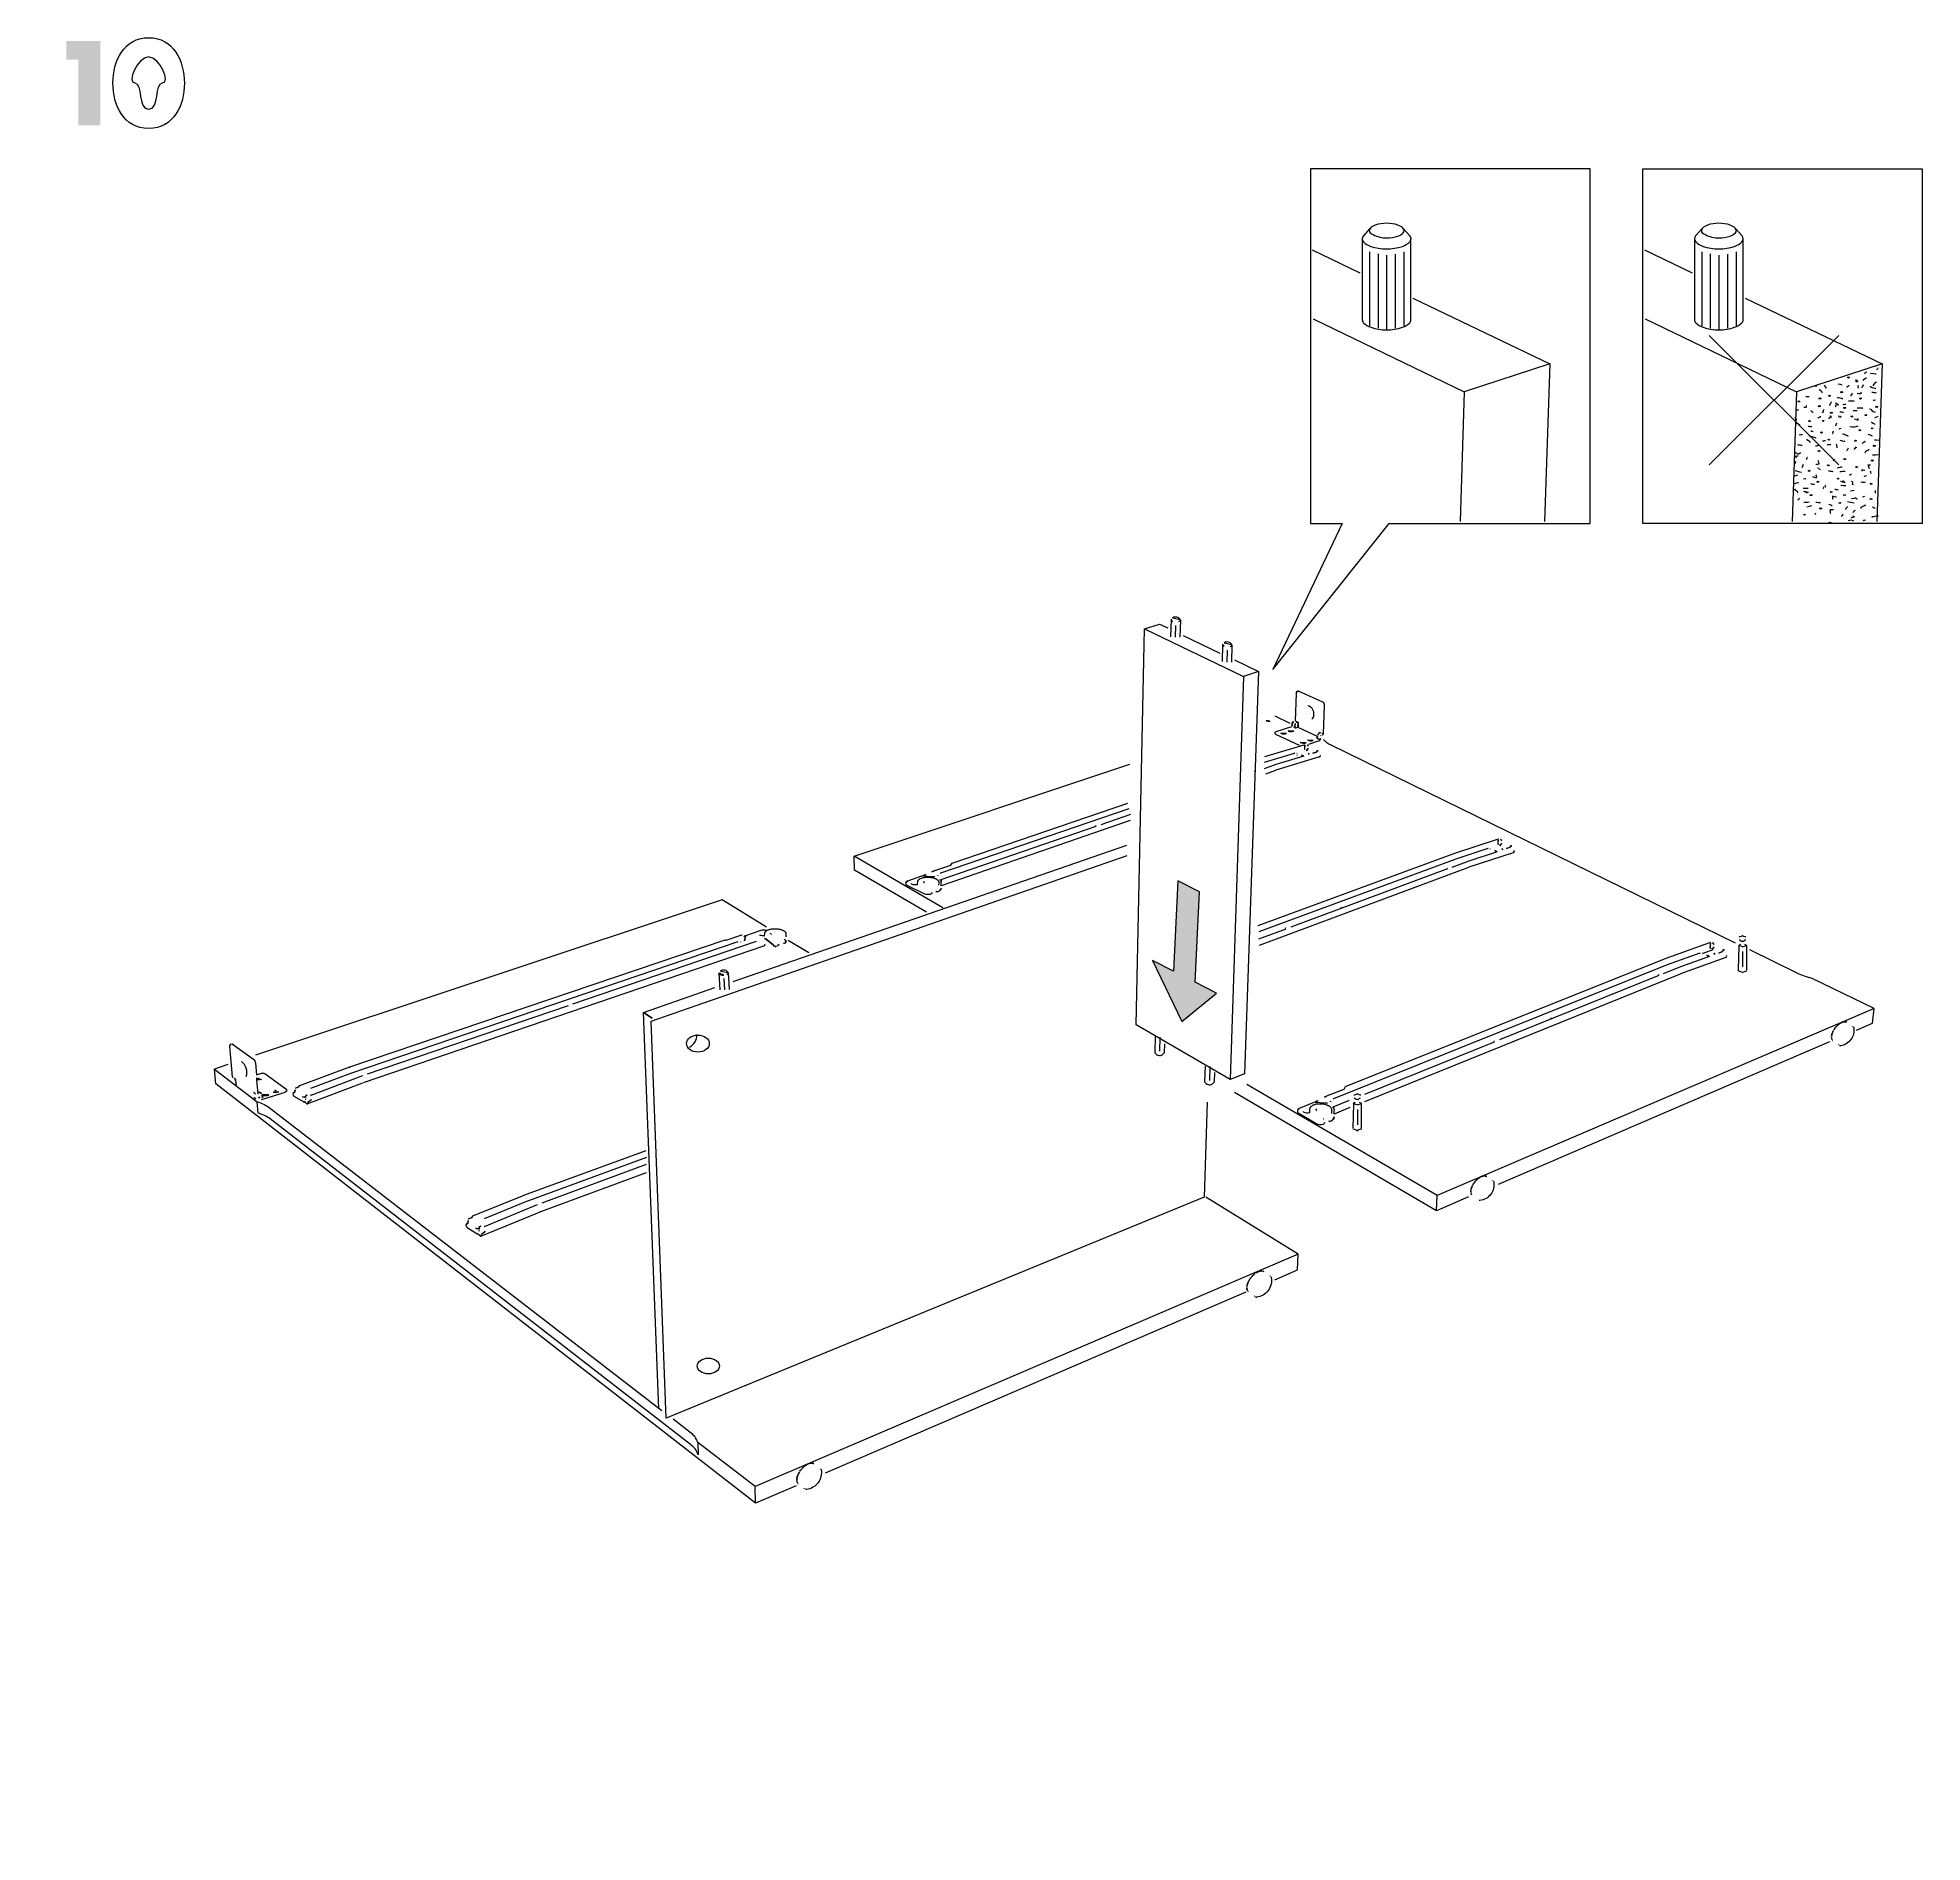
# Model space of a CAD drawing. Header units: metres. Extents: x -30.9 to 24.7, y -10.3 to 6.8.
# Drawn here: x 16.112 to 19.139, y 2.018 to 4.917 of the extents above; entities that cross this region are included whole.
import ezdxf

# ---------------------------------------------------------------- set-up
doc = ezdxf.new("R2010")
doc.units = ezdxf.units.M
doc.header["$MEASUREMENT"] = 0
doc.layers.add('PDF_Working_Num_Penna__2_Num_Penna__2', color=7, linetype='Continuous', lineweight=18, true_color=0xc6c8ca)
doc.layers.add('PDF_Working_Num_Penna__7_Num_Penna__7', color=7, linetype='Continuous', lineweight=18)
doc.styles.add('GENERATED_STYLE_1', font='')
doc.styles.get('GENERATED_STYLE_1').set_extended_font_data('Arial')

msp = doc.modelspace()

# ---------------------------------------------------------------- hatches: boundary and pattern name
at = {"layer": 'PDF_Working_Num_Penna__7_Num_Penna__7', "linetype": 'Continuous', "lineweight": 18}
for points in [[(16.1772, 4.8818), (16.1772, 4.7764), (16.2123, 4.7764), (16.2123, 4.9116), (16.1578, 4.9116), (16.1578, 4.8818)], [(17.9363, 3.4174), (17.9025, 3.4347), (17.9501, 3.3363), (18.0054, 3.382), (17.9711, 3.3995), (17.9783, 3.5449), (17.9436, 3.5627)]]:
    msp.add_hatch(color=7, dxfattribs=at).paths.add_polyline_path(points)

# ---------------------------------------------------------------- linework, layer by layer
at = {"layer": 'PDF_Working_Num_Penna__2_Num_Penna__2', "color": 9, "linetype": 'Continuous', "lineweight": 18, "true_color": 0xc6c8ca}
for centre, radius, start, end in [((19.0601, 4.3485), 0.014, 270.474, 286.9666), ((18.9487, 4.3251), 0.00463, 340.8223, 12.381), ((20.4617, 3.4206), 1.6667, 149.8494, 150.0364), ((19.0186, 4.1762), 0.0517, 98.8111, 107.8808), ((18.9461, 4.2145), 0.0517, 278.8111, 287.8808)]:
    msp.add_arc(centre, radius, start, end, dxfattribs=at)
for points in [[(19.0679, 4.3868), (19.0696, 4.3868), (19.0651, 4.3834), (19.0665, 4.3834)], [(18.9787, 4.3467), (18.9811, 4.3467), (18.9712, 4.3522), (18.9748, 4.3522)], [(19.0114, 4.3368), (19.014, 4.3368), (18.9993, 4.339), (19.0036, 4.339)], [(19.0646, 4.3528), (19.0668, 4.3528), (19.0516, 4.3564), (19.0567, 4.3564)], [(18.9492, 4.3234), (18.951, 4.3234), (18.9517, 4.3236), (18.9531, 4.3236)], [(18.9713, 4.3067), (18.9746, 4.3067), (18.9751, 4.3086), (18.9766, 4.3086)], [(19.0348, 4.3173), (19.0372, 4.3173), (19.026, 4.3175), (19.0282, 4.3175)], [(19.0635, 4.2957), (19.0652, 4.2957), (19.055, 4.2992), (19.0582, 4.2992)], [(18.9587, 4.2668), (18.9625, 4.2668), (18.9513, 4.2716), (18.9535, 4.2716)], [(18.9371, 4.242), (18.939, 4.242), (18.9333, 4.2439), (18.9343, 4.2439)], [(18.9343, 4.2439), (18.9359, 4.2439), (18.9375, 4.2454), (18.9398, 4.2454)], [(19.0534, 4.2557), (19.056, 4.2557), (19.0438, 4.2504), (19.0481, 4.2504)], [(18.9325, 4.2128), (18.936, 4.2128), (18.9368, 4.2147), (18.9392, 4.2147)], [(18.9685, 4.2319), (18.9708, 4.2319), (18.9718, 4.2323), (18.9737, 4.2323)], [(18.9737, 4.2323), (18.9754, 4.2323), (18.9705, 4.2379), (18.9726, 4.2379)], [(18.948, 4.1935), (18.9505, 4.1935), (18.9528, 4.1933), (18.9559, 4.1933)], [(19.0167, 4.1972), (19.0191, 4.1972), (19.0056, 4.1974), (19.0087, 4.1974)], [(18.9961, 4.1588), (18.9983, 4.1588), (18.9891, 4.1584), (18.991, 4.1584)], [(18.991, 4.1584), (18.9927, 4.1584), (18.9899, 4.1528), (18.992, 4.1528)], [(19.0321, 4.1779), (19.0356, 4.1779), (19.0231, 4.176), (19.0255, 4.176)], [(19.0276, 4.1487), (19.0295, 4.1487), (19.0294, 4.1468), (19.0304, 4.1468)], [(19.0347, 4.1751), (19.0358, 4.1751), (19.0306, 4.1779), (19.0321, 4.1779)], [(19.0635, 4.1609), (19.0651, 4.1609), (19.0567, 4.163), (19.0596, 4.163)], [(19.0304, 4.1468), (19.032, 4.1468), (19.0226, 4.1453), (19.0249, 4.1453)]]:
    msp.add_open_spline(points, degree=3, dxfattribs=at)
at = {"layer": 'PDF_Working_Num_Penna__7_Num_Penna__7', "color": 7, "linetype": 'Continuous', "lineweight": 18, "flags": 128}
for points in [[(18.6058, 4.7064), (18.1568, 4.7064), (18.1568, 4.1368), (18.2072, 4.1368), (18.0958, 3.9019), (18.2828, 4.1368), (18.6058, 4.1368)], [(19.1394, 4.1368), (18.6904, 4.1368), (18.6904, 4.7064), (19.1394, 4.7064)], [(18.135, 3.8665), (18.1346, 3.8664), (18.1343, 3.8661), (18.134, 3.8657), (18.1338, 3.8653), (18.1336, 3.8648), (18.1335, 3.8642)], [(18.1365, 3.8664), (18.1361, 3.8665), (18.1358, 3.8666), (18.1354, 3.8666)], [(18.0917, 3.8186), (18.0909, 3.8189), (18.0902, 3.8192), (18.0893, 3.8194), (18.0884, 3.8195), (18.0874, 3.8197), (18.0865, 3.8197), (18.0855, 3.8197)], [(18.1272, 3.8154), (18.1271, 3.8112), (18.127, 3.8109), (18.1269, 3.8107)], [(18.1272, 3.8154), (18.1273, 3.8159), (18.1274, 3.8165), (18.1277, 3.817), (18.1279, 3.8175), (18.1283, 3.818), (18.1287, 3.8183), (18.1291, 3.8186)], [(18.1318, 3.8152), (18.1316, 3.8103), (18.1316, 3.8099), (18.1315, 3.8095), (18.1313, 3.8091), (18.1312, 3.8086)], [(18.1346, 3.8182), (18.1346, 3.8168)], [(18.1346, 3.8168), (18.1346, 3.8171), (18.1347, 3.8174), (18.1349, 3.8176), (18.1351, 3.8177), (18.1353, 3.8178), (18.1356, 3.8177)], [(18.1358, 3.8172), (18.1355, 3.8168), (18.1352, 3.8165), (18.1349, 3.8163)], [(18.1361, 3.8175), (18.1359, 3.8174)], [(18.1361, 3.8175), (18.1363, 3.8173), (18.1366, 3.8171), (18.1367, 3.8167), (18.1369, 3.8164), (18.137, 3.816)], [(18.137, 3.8156), (18.1368, 3.8102), (18.1367, 3.8099), (18.1366, 3.8096), (18.1364, 3.8094)], [(18.13, 3.8098), (18.1299, 3.8096), (18.1299, 3.8093)], [(18.1311, 3.8096), (18.1308, 3.8094), (18.1307, 3.8093), (18.1306, 3.809)], [(18.1335, 3.8084), (18.1332, 3.8083), (18.1328, 3.8083), (18.1324, 3.8083), (18.1321, 3.8083), (18.1317, 3.8084), (18.1314, 3.8085)], [(18.1668, 3.7928), (18.1666, 3.7926), (18.1664, 3.7925), (18.1663, 3.7922), (18.1665, 3.7921), (18.1667, 3.7919)], [(18.1681, 3.7915), (18.1677, 3.7916), (18.1674, 3.7916)], [(18.1708, 3.7898), (18.1679, 3.7912), (18.168, 3.7913), (18.1681, 3.7916), (18.1682, 3.7919)], [(18.1706, 3.7995), (18.1702, 3.7994), (18.1698, 3.7991), (18.1694, 3.7987), (18.1691, 3.7983), (18.1688, 3.7977), (18.1685, 3.7972), (18.1684, 3.7966)], [(18.1703, 3.8), (18.1704, 3.8004), (18.1705, 3.8007), (18.1706, 3.8009), (18.1708, 3.801), (18.1711, 3.801), (18.1713, 3.8009)], [(18.171, 3.7878), (18.1714, 3.7881), (18.1718, 3.7885), (18.1721, 3.7889), (18.1724, 3.7894), (18.1726, 3.7899), (18.1727, 3.7905), (18.1727, 3.791)], [(18.1719, 3.8007), (18.1722, 3.8005), (18.1725, 3.8002)], [(18.1728, 3.8007), (18.1728, 3.8005), (18.1726, 3.8002)], [(18.173, 3.7955), (18.173, 3.7957), (18.1731, 3.7958)], [(18.1755, 3.7988), (18.1757, 3.7989), (18.1758, 3.7991)], [(18.1308, 3.7674), (18.131, 3.7674), (18.1313, 3.7674)], [(18.1345, 3.767), (18.1349, 3.7668)], [(18.1346, 3.7638), (18.1348, 3.7639), (18.135, 3.764)], [(18.1419, 3.7645), (18.1425, 3.7642), (18.1432, 3.764), (18.1439, 3.7637), (18.1447, 3.7635), (18.1454, 3.7634)], [(18.1477, 3.7813), (18.1473, 3.7813), (18.147, 3.7813), (18.1467, 3.7813)], [(18.1473, 3.7805), (18.1467, 3.7746), (18.1467, 3.7743), (18.1468, 3.7741), (18.1469, 3.7739), (18.1471, 3.7738), (18.1473, 3.7737)], [(18.1503, 3.7727), (18.1499, 3.773), (18.1495, 3.7731)], [(18.1503, 3.7727), (18.1503, 3.773), (18.1503, 3.7732), (18.1504, 3.7735), (18.1505, 3.7736)], [(18.1503, 3.7727), (18.1505, 3.7724), (18.1508, 3.772), (18.151, 3.7717), (18.1514, 3.7715)], [(18.1528, 3.7788), (18.1528, 3.7792), (18.1526, 3.7797), (18.1524, 3.7801), (18.1521, 3.7804), (18.1517, 3.7807), (18.1512, 3.7808)], [(18.1525, 3.7756), (18.1523, 3.7735)], [(18.1546, 3.7658), (18.1544, 3.7661), (18.1542, 3.7664), (18.1538, 3.7667), (18.1534, 3.767), (18.1529, 3.7673)], [(18.1664, 3.7694), (18.1602, 3.7675)], [(18.1665, 3.7704), (18.1664, 3.7694)], [(18.1687, 3.7715), (18.1668, 3.7715), (18.1667, 3.7713), (18.1666, 3.7711), (18.1665, 3.7708)], [(18.1687, 3.7715), (18.1688, 3.7713)], [(18.1711, 3.7615), (18.1714, 3.7617), (18.1717, 3.7619), (18.172, 3.7622), (18.1722, 3.7626), (18.1724, 3.763)], [(18.1724, 3.7636), (18.1724, 3.7638), (18.1724, 3.764), (18.1723, 3.7643), (18.1722, 3.7644)], [(18.0668, 3.7391), (18.0668, 3.7388)], [(18.0669, 3.7386), (18.0674, 3.7384)], [(17.8114, 3.6513), (17.8115, 3.651)], [(17.8116, 3.6507), (17.812, 3.6505)], [(18.4412, 3.6142), (18.4415, 3.6142), (18.4417, 3.6142)], [(18.445, 3.6137), (18.4454, 3.6135)], [(18.4526, 3.611), (18.4532, 3.6107), (18.4538, 3.6104), (18.4545, 3.6102), (18.4554, 3.6099), (18.4561, 3.6098)], [(18.4584, 3.6295), (18.4581, 3.6295), (18.4577, 3.6295), (18.4574, 3.6294)], [(18.4581, 3.6286), (18.4575, 3.6221), (18.4575, 3.6218), (18.4576, 3.6216), (18.4577, 3.6214), (18.4579, 3.6212), (18.4581, 3.6211)], [(18.4611, 3.6201), (18.4607, 3.6203), (18.4603, 3.6205)], [(18.4611, 3.6201), (18.4611, 3.6204), (18.4611, 3.6206), (18.4611, 3.6207), (18.4612, 3.6209), (18.4613, 3.621)], [(18.4611, 3.6201), (18.4613, 3.6197), (18.4616, 3.6193), (18.4618, 3.619), (18.4622, 3.6187)], [(18.4637, 3.6267), (18.4636, 3.6272), (18.4635, 3.6277), (18.4632, 3.6281), (18.4629, 3.6285), (18.4625, 3.6288), (18.462, 3.629)], [(18.4633, 3.6232), (18.4631, 3.621)], [(18.4654, 3.6124), (18.4653, 3.6128), (18.465, 3.6131), (18.4647, 3.6134), (18.4643, 3.6138), (18.4638, 3.614)], [(18.4775, 3.6164), (18.4712, 3.6143)], [(18.4776, 3.6175), (18.4775, 3.6164)], [(18.4798, 3.6187), (18.4779, 3.6187), (18.4778, 3.6186), (18.4777, 3.6183), (18.4776, 3.6179)], [(18.4798, 3.6187), (18.4799, 3.6185)], [(18.4822, 3.6077), (18.4826, 3.6079), (18.4829, 3.6082), (18.4832, 3.6085), (18.4834, 3.6089), (18.4836, 3.6094)], [(18.4837, 3.61), (18.4837, 3.6103), (18.4836, 3.6105), (18.4835, 3.6108), (18.4834, 3.611)], [(17.5359, 3.5715), (17.5363, 3.5716), (17.5367, 3.5717), (17.537, 3.5718), (17.5374, 3.572), (17.5377, 3.5722), (17.5381, 3.5724), (17.5386, 3.5726)], [(17.5506, 3.5779), (17.5498, 3.5777), (17.549, 3.5774), (17.5483, 3.5771)], [(17.562, 3.5746), (17.5618, 3.5745)], [(18.376, 3.5831), (18.3761, 3.5828)], [(18.3762, 3.5826), (18.3767, 3.5823)], [(17.509, 3.562), (17.5083, 3.5618), (17.5077, 3.5615), (17.5072, 3.5611), (17.5068, 3.5608), (17.5065, 3.5604), (17.5063, 3.56)], [(17.5358, 3.5715), (17.535, 3.571), (17.5341, 3.5706), (17.5332, 3.5703)], [(17.5349, 3.5615), (17.5349, 3.5611), (17.5351, 3.5608), (17.5354, 3.5604), (17.5357, 3.56), (17.5362, 3.5597)], [(17.5485, 3.543), (17.5483, 3.5427), (17.548, 3.5424), (17.5476, 3.5421)], [(17.5485, 3.543), (17.5487, 3.5432), (17.5489, 3.5434), (17.549, 3.5434)], [(17.5557, 3.5451), (17.5549, 3.5454), (17.5551, 3.5454)], [(17.5549, 3.5454), (17.5554, 3.5452)], [(17.5591, 3.5456), (17.5573, 3.545), (17.5569, 3.5449), (17.5565, 3.5449), (17.5561, 3.5449)], [(17.5578, 3.5715), (17.5578, 3.5712), (17.5578, 3.5709)], [(17.5629, 3.5489), (17.5626, 3.5484), (17.5622, 3.5479), (17.5618, 3.5474), (17.5613, 3.5469), (17.5609, 3.5465), (17.5603, 3.5462), (17.5597, 3.5458)], [(17.561, 3.5634), (17.5611, 3.5637), (17.5613, 3.5639), (17.5614, 3.5641)], [(17.5629, 3.5489), (17.5629, 3.5493), (17.563, 3.5496), (17.563, 3.55), (17.5631, 3.5503), (17.5631, 3.5507)], [(17.563, 3.5634), (17.563, 3.5628), (17.5631, 3.5622), (17.5631, 3.5616), (17.5631, 3.5609)], [(17.9363, 3.4174), (17.9025, 3.4347), (17.9501, 3.3363), (18.0054, 3.382), (17.9711, 3.3995), (17.9783, 3.5449), (17.9436, 3.5627)], [(18.2061, 3.52), (18.2061, 3.5197)], [(18.2063, 3.5194), (18.2067, 3.5192)], [(18.1161, 3.4866), (18.1162, 3.4863)], [(18.1163, 3.486), (18.1167, 3.4857)], [(17.2167, 3.4673), (17.2163, 3.4674), (17.216, 3.4675)], [(17.2171, 3.4665), (17.217, 3.4672)], [(17.2407, 3.4643), (17.2412, 3.4641)], [(17.2465, 3.4735), (17.2466, 3.4733), (17.2468, 3.4732)], [(17.2467, 3.4736), (17.2487, 3.4743)], [(17.2489, 3.4735), (17.2473, 3.4659)], [(17.2487, 3.4743), (17.2489, 3.4743)], [(17.2797, 3.4699), (17.2794, 3.4698)], [(17.2795, 3.4587), (17.2797, 3.4589), (17.2798, 3.459), (17.2799, 3.4593), (17.28, 3.4597), (17.2801, 3.4601)], [(17.2926, 3.4603), (17.2819, 3.4689), (17.2814, 3.4692), (17.2809, 3.4695), (17.2803, 3.4697)], [(17.2909, 3.4762), (17.2904, 3.4766), (17.2899, 3.4769), (17.2896, 3.4773), (17.2893, 3.4776), (17.2892, 3.478)], [(17.2937, 3.4595), (17.2933, 3.4597), (17.293, 3.46)], [(17.2933, 3.4586), (17.2936, 3.4585), (17.2938, 3.4584), (17.2941, 3.4583), (17.2943, 3.4581), (17.2946, 3.458), (17.2949, 3.4579), (17.2952, 3.4576), (17.2956, 3.4574), (17.296, 3.4572)], [(17.2965, 3.4572), (17.297, 3.4572), (17.2975, 3.4572), (17.298, 3.4573), (17.2985, 3.4575)], [(17.3004, 3.4581), (17.3008, 3.4583), (17.3013, 3.4585), (17.3017, 3.4589), (17.3021, 3.4592), (17.3024, 3.4596), (17.3029, 3.4603)], [(17.3101, 3.4621), (17.3099, 3.4622)], [(17.3118, 3.4621), (17.3116, 3.462), (17.3113, 3.4619), (17.3109, 3.4619), (17.3107, 3.4619), (17.3104, 3.462), (17.3101, 3.4621)], [(17.3112, 3.4686), (17.3117, 3.4683), (17.3124, 3.4679), (17.3129, 3.4676), (17.3133, 3.4672), (17.3136, 3.4667), (17.3137, 3.4663)], [(17.3138, 3.4659), (17.3137, 3.4643), (17.3136, 3.4639), (17.3135, 3.4635), (17.3132, 3.4631), (17.3128, 3.4627), (17.3124, 3.4624)], [(18.7993, 3.4633), (18.7989, 3.4633), (18.7986, 3.4633), (18.7983, 3.4633)], [(18.7989, 3.4623), (18.7983, 3.4551), (18.7983, 3.4548), (18.7984, 3.4545), (18.7985, 3.4543), (18.7987, 3.4541), (18.7989, 3.4541)], [(18.802, 3.4529), (18.8016, 3.4532), (18.8012, 3.4534)], [(18.802, 3.4529), (18.802, 3.4532), (18.802, 3.4534), (18.802, 3.4536), (18.8021, 3.4538), (18.8022, 3.4539)], [(18.8046, 3.4603), (18.8045, 3.4608), (18.8044, 3.4613), (18.8041, 3.4618), (18.8038, 3.4622), (18.8034, 3.4625), (18.8029, 3.4628), (18.8023, 3.4629)], [(18.8042, 3.4564), (18.804, 3.4539)], [(18.821, 3.4514), (18.819, 3.4514), (18.8189, 3.4512), (18.8188, 3.4509), (18.8188, 3.4505)], [(18.7818, 3.4464), (18.7821, 3.4465), (18.7823, 3.4464)], [(18.7857, 3.4459), (18.7861, 3.4457)], [(18.7933, 3.4429), (18.7939, 3.4426), (18.7946, 3.4422), (18.7953, 3.442), (18.7961, 3.4417), (18.7969, 3.4415)], [(18.8064, 3.4445), (18.8062, 3.4448), (18.806, 3.4452), (18.8056, 3.4456), (18.8052, 3.4459), (18.8047, 3.4462)], [(18.8186, 3.4488), (18.8123, 3.4465)], [(18.8187, 3.45), (18.8186, 3.4488)], [(18.821, 3.4514), (18.8211, 3.4511)], [(18.8235, 3.4393), (18.8238, 3.4395), (18.8241, 3.4398), (18.8244, 3.4401), (18.8246, 3.4406), (18.8248, 3.4411)], [(18.8249, 3.4418), (18.8249, 3.4421), (18.8249, 3.4423), (18.8247, 3.4426), (18.8246, 3.4428)], [(18.7155, 3.412), (18.7156, 3.4117)], [(18.7157, 3.4114), (18.7162, 3.4111)], [(17.0848, 3.351), (17.0988, 3.3417)], [(18.5428, 3.3422), (18.5428, 3.3419)], [(18.543, 3.3416), (18.5434, 3.3413)], [(19.0041, 3.3311), (19.0039, 3.331), (19.0036, 3.3309), (19.0035, 3.3307), (19.0034, 3.3304), (19.0028, 3.3299)], [(19.0047, 3.3315), (19.0044, 3.3313)], [(19.0059, 3.3325), (19.0057, 3.3325), (19.0055, 3.3324), (19.0052, 3.3321), (19.0051, 3.3319), (19.0049, 3.3318)], [(19.0077, 3.3337), (19.0075, 3.3337), (19.0073, 3.3336), (19.0071, 3.3335), (19.0069, 3.3332), (19.0064, 3.3328)], [(19.0095, 3.3347), (19.0093, 3.3347), (19.0091, 3.3347), (19.0089, 3.3345), (19.0087, 3.3343), (19.0082, 3.334)], [(19.0112, 3.3354), (19.0109, 3.3354), (19.0107, 3.3353), (19.0106, 3.3351), (19.01, 3.3349)], [(19.0129, 3.3359), (19.0127, 3.336), (19.0125, 3.3359), (19.0123, 3.3357), (19.0118, 3.3356)], [(19.0145, 3.3362), (19.0142, 3.3362), (19.014, 3.336), (19.0135, 3.3359)], [(19.016, 3.3362), (19.0157, 3.3361), (19.0155, 3.3361), (19.0152, 3.3361)], [(19.0174, 3.3359), (19.017, 3.3359), (19.0167, 3.3358)], [(19.0174, 3.3359), (19.0182, 3.3353), (19.0184, 3.3354)], [(18.4513, 3.3053), (18.4514, 3.3049)], [(18.4516, 3.3046), (18.452, 3.3043)], [(18.9934, 3.3112), (18.9934, 3.3116)], [(18.9934, 3.3112), (18.9936, 3.3106)], [(18.9936, 3.3129), (18.9935, 3.3131), (18.9935, 3.3132), (18.9935, 3.3135)], [(18.9936, 3.3095), (18.9935, 3.3097), (18.9935, 3.3099)], [(18.9936, 3.3129), (18.9936, 3.3124)], [(18.9936, 3.3095), (18.9937, 3.3094), (18.9939, 3.309)], [(18.9941, 3.3156), (18.9939, 3.3154), (18.9938, 3.3152), (18.9938, 3.3149), (18.9939, 3.3148), (18.9938, 3.3142)], [(18.994, 3.3081), (18.9939, 3.3083), (18.9939, 3.3085)], [(18.994, 3.3081), (18.9942, 3.3079), (18.9944, 3.3076)], [(18.9947, 3.3177), (18.9945, 3.3174), (18.9944, 3.3172), (18.9944, 3.317), (18.9944, 3.3168), (18.9942, 3.3162)], [(18.9945, 3.3069), (18.9944, 3.3071)], [(18.9954, 3.3196), (18.9953, 3.3194), (18.9952, 3.3192), (18.9951, 3.319), (18.9952, 3.3188), (18.9949, 3.3182)], [(18.9954, 3.3059), (18.9952, 3.306)], [(18.9955, 3.3197), (18.9958, 3.3203)], [(18.9961, 3.3209), (18.9961, 3.3211), (18.9962, 3.3213), (18.9964, 3.3216)], [(18.9978, 3.3238), (18.9976, 3.3237), (18.9974, 3.3234), (18.9973, 3.3232), (18.9973, 3.3229), (18.9969, 3.3224)], [(18.9992, 3.3258), (18.999, 3.3257), (18.9988, 3.3255), (18.9986, 3.3252), (18.9986, 3.325), (18.9982, 3.3244)], [(19.0007, 3.3277), (19.0005, 3.3276), (19.0003, 3.3274), (19.0001, 3.3271), (19.0001, 3.3269), (18.9996, 3.3264)], [(19.0024, 3.3294), (19.0022, 3.3294), (19.0019, 3.3293), (19.0018, 3.329), (19.0016, 3.3287), (19.0012, 3.3282)], [(19.0274, 3.3287), (19.0273, 3.3288)], [(16.4215, 3.3), (16.4212, 3.2998), (16.421, 3.2995), (16.4208, 3.2992), (16.4207, 3.2987), (16.4206, 3.2981), (16.4205, 3.2976)], [(19.0045, 3.2993), (19.0043, 3.2992)], [(19.0067, 3.2979), (19.0063, 3.298)], [(19.0077, 3.2976), (19.0078, 3.2976)], [(16.4284, 3.2451), (16.4282, 3.2452), (16.428, 3.2452), (16.4279, 3.2449), (16.428, 3.2447), (16.4281, 3.2445), (16.4283, 3.2444)], [(16.4298, 3.2426), (16.4298, 3.2429), (16.4297, 3.2433), (16.4296, 3.2437), (16.4294, 3.2441), (16.429, 3.2441), (16.4286, 3.2442)], [(16.4294, 3.2441), (16.4292, 3.2444), (16.429, 3.2446), (16.4288, 3.2448)], [(16.4298, 3.2426), (16.4304, 3.2357), (16.4308, 3.2352), (16.431, 3.2349)], [(16.4711, 3.2436), (16.4701, 3.2433), (16.4691, 3.2431), (16.4681, 3.2429), (16.467, 3.2428), (16.466, 3.2428), (16.465, 3.2428), (16.4639, 3.2429), (16.4637, 3.2459)], [(16.4711, 3.2436), (16.4715, 3.2437)], [(16.6136, 3.2631), (16.6132, 3.2632), (16.6129, 3.2632)], [(16.4598, 3.2221), (16.4595, 3.2222), (16.4593, 3.2222), (16.4592, 3.2221), (16.4591, 3.2219), (16.459, 3.2216)], [(16.4597, 3.2143), (16.4599, 3.2139), (16.4602, 3.2135)], [(16.4598, 3.2221), (16.4602, 3.2218), (16.4604, 3.2215), (16.4605, 3.2214), (16.4607, 3.2212), (16.4609, 3.2208), (16.4612, 3.2205), (16.4613, 3.2203), (16.4614, 3.2201), (16.4616, 3.22)], [(16.4605, 3.2133), (16.4609, 3.213), (16.4614, 3.2128), (16.4619, 3.2128), (16.4624, 3.2128)], [(16.4667, 3.2142), (16.4672, 3.2143), (16.4676, 3.2143), (16.4681, 3.2143), (16.4684, 3.2139)], [(16.4714, 3.2207), (16.4688, 3.2226), (16.4684, 3.2228), (16.4679, 3.223), (16.4674, 3.223), (16.4669, 3.223)], [(16.4681, 3.2143), (16.4679, 3.2148), (16.4678, 3.2153)], [(16.4714, 3.2116), (16.4719, 3.2114), (16.4724, 3.2112)], [(16.4723, 3.2189), (16.4728, 3.2141), (16.4728, 3.2139), (16.473, 3.2137)], [(16.4929, 3.2263), (16.495, 3.2251)], [(16.5115, 3.225), (16.5115, 3.2247), (16.5113, 3.2243), (16.511, 3.2239), (16.5106, 3.2236), (16.5101, 3.2233), (16.5095, 3.2229)], [(16.525, 3.2237), (16.5223, 3.2214), (16.5221, 3.2212)], [(16.5253, 3.224), (16.5253, 3.2244), (16.5253, 3.2249), (16.5253, 3.2254), (16.5253, 3.2259), (16.5253, 3.2264), (16.5253, 3.2268), (16.5253, 3.227)], [(16.5258, 3.2292), (16.5314, 3.2313)], [(16.5322, 3.233), (16.5319, 3.2329), (16.5317, 3.2327), (16.5316, 3.2324), (16.5315, 3.2321), (16.5314, 3.2318)], [(16.538, 3.2153), (16.5374, 3.2156)], [(16.5422, 3.2159), (16.5423, 3.2145), (16.5413, 3.2146), (16.5405, 3.2147), (16.5396, 3.2148), (16.5387, 3.2151)], [(16.5422, 3.2159), (16.5423, 3.2163)], [(16.5423, 3.2115), (16.5424, 3.2118), (16.5424, 3.2121), (16.5424, 3.2123)], [(16.5424, 3.2167), (16.5429, 3.2177), (16.5432, 3.218), (16.5435, 3.2183), (16.5439, 3.2186), (16.5444, 3.2187), (16.5448, 3.2188)], [(16.5507, 3.2102), (16.5463, 3.2066), (16.5463, 3.2068), (16.5462, 3.2071), (16.546, 3.2073)], [(16.5509, 3.2184), (16.5506, 3.2184), (16.5503, 3.2184), (16.5501, 3.2184)], [(16.5507, 3.2102), (16.551, 3.2104), (16.5512, 3.2108), (16.5514, 3.2111), (16.5515, 3.2114)], [(18.1685, 3.2093), (18.169, 3.2096)], [(18.1815, 3.216), (18.1807, 3.2158), (18.1798, 3.2155), (18.1791, 3.2151)], [(18.1933, 3.2121), (18.193, 3.2119)], [(16.5387, 3.2075), (16.5391, 3.2073), (16.5395, 3.2072), (16.5398, 3.2072)], [(16.5401, 3.2073), (16.5409, 3.2076), (16.5407, 3.2076)], [(16.5401, 3.2073), (16.5403, 3.2074)], [(16.5437, 3.2046), (16.5433, 3.2049), (16.5429, 3.2052), (16.5425, 3.2057), (16.5422, 3.2061), (16.5419, 3.2067), (16.5417, 3.207), (16.5414, 3.2072), (16.5411, 3.2075)], [(16.5437, 3.2046), (16.5442, 3.2044), (16.5446, 3.2043), (16.545, 3.2043)], [(16.5453, 3.2044), (16.5456, 3.2045), (16.5459, 3.2047), (16.5461, 3.2051), (16.5462, 3.2055), (16.5463, 3.2059)], [(18.1384, 3.1968), (18.1377, 3.1964), (18.1371, 3.1961), (18.1366, 3.1957), (18.1361, 3.1953), (18.1359, 3.1948), (18.1356, 3.1944)], [(18.1662, 3.2083), (18.1653, 3.2077), (18.1644, 3.2072), (18.1635, 3.2068)], [(18.1652, 3.1962), (18.1652, 3.1957), (18.1654, 3.1953), (18.1657, 3.1948), (18.1661, 3.1943), (18.1666, 3.1939)], [(18.1662, 3.2083), (18.1666, 3.2085), (18.167, 3.2086), (18.1674, 3.2087), (18.1677, 3.2089), (18.1681, 3.2091)], [(18.1775, 3.1802), (18.1778, 3.1802)], [(18.1889, 3.2083), (18.1889, 3.2079), (18.1889, 3.2076)], [(18.1941, 3.1809), (18.1939, 3.1802), (18.1935, 3.1796), (18.1931, 3.179), (18.1926, 3.1785), (18.1921, 3.178), (18.1915, 3.1775), (18.1909, 3.1771)], [(18.1922, 3.1985), (18.1922, 3.1987), (18.1923, 3.1989), (18.1925, 3.1991), (18.1927, 3.1992)], [(18.1941, 3.1809), (18.1942, 3.1813), (18.1943, 3.1817), (18.1943, 3.1821), (18.1943, 3.1825), (18.1944, 3.183), (18.1944, 3.1835)], [(18.1943, 3.1985), (18.1943, 3.1978), (18.1943, 3.197), (18.1943, 3.1962), (18.1944, 3.1954)], [(18.1793, 3.1737), (18.179, 3.1733), (18.1787, 3.1729), (18.1784, 3.1725)], [(18.1793, 3.1737), (18.1795, 3.1739), (18.1796, 3.1741), (18.1798, 3.1742)], [(18.1867, 3.1761), (18.1859, 3.1766), (18.1861, 3.1766)], [(18.1859, 3.1766), (18.1865, 3.1763)], [(18.1903, 3.1769), (18.1884, 3.1761), (18.188, 3.176), (18.1875, 3.1759), (18.1871, 3.176)], [(18.4341, 3.0883), (18.4339, 3.0883), (18.4337, 3.0883), (18.4334, 3.088), (18.4329, 3.0879)], [(18.4357, 3.0886), (18.4354, 3.0885), (18.4352, 3.0884), (18.4347, 3.0883)], [(18.4373, 3.0886), (18.4369, 3.0885), (18.4368, 3.0884), (18.4364, 3.0884)], [(18.4387, 3.0883), (18.4383, 3.0882), (18.4382, 3.0882), (18.4379, 3.0882)], [(18.4387, 3.0883), (18.4395, 3.0877), (18.4397, 3.0877)], [(18.414, 3.0628), (18.4139, 3.0632)], [(18.4141, 3.0645), (18.414, 3.0647), (18.414, 3.0649), (18.4141, 3.0651)], [(18.414, 3.0628), (18.4141, 3.0622)], [(18.4141, 3.0611), (18.414, 3.0612), (18.4141, 3.0615)], [(18.4141, 3.0645), (18.4141, 3.064)], [(18.4141, 3.0611), (18.4143, 3.0609), (18.4144, 3.0605)], [(18.4147, 3.0674), (18.4144, 3.0671), (18.4144, 3.0669), (18.4143, 3.0666), (18.4145, 3.0665), (18.4143, 3.0659)], [(18.4145, 3.0596), (18.4144, 3.0597), (18.4144, 3.0599)], [(18.4145, 3.0596), (18.4148, 3.0593), (18.415, 3.0591)], [(18.4153, 3.0695), (18.4151, 3.0692), (18.415, 3.0689), (18.4149, 3.0687), (18.415, 3.0685), (18.4148, 3.0679)], [(18.4151, 3.0583), (18.415, 3.0586)], [(18.416, 3.0715), (18.4159, 3.0713), (18.4158, 3.071), (18.4157, 3.0708), (18.4157, 3.0706), (18.4155, 3.07)], [(18.4161, 3.0716), (18.4164, 3.0722)], [(18.4167, 3.0728), (18.4167, 3.073), (18.4168, 3.0732), (18.417, 3.0735)], [(18.4185, 3.0758), (18.4183, 3.0756), (18.418, 3.0754), (18.4179, 3.0752), (18.4179, 3.0749), (18.4176, 3.0743)], [(18.4199, 3.0779), (18.4197, 3.0777), (18.4195, 3.0775), (18.4193, 3.0772), (18.4193, 3.077), (18.4189, 3.0764)], [(18.4215, 3.0798), (18.4213, 3.0797), (18.4211, 3.0795), (18.4209, 3.0792), (18.4208, 3.079), (18.4203, 3.0784)], [(18.4232, 3.0816), (18.423, 3.0816), (18.4228, 3.0814), (18.4226, 3.0811), (18.4224, 3.0809), (18.4219, 3.0804)], [(18.425, 3.0833), (18.4248, 3.0833), (18.4245, 3.0831), (18.4243, 3.0828), (18.4242, 3.0826), (18.4237, 3.0821)], [(18.4256, 3.0838), (18.4253, 3.0835)], [(18.4268, 3.0847), (18.4266, 3.0848), (18.4264, 3.0846), (18.4262, 3.0844), (18.426, 3.0841), (18.4258, 3.084)], [(18.4287, 3.086), (18.4285, 3.086), (18.4283, 3.0859), (18.4281, 3.0857), (18.4279, 3.0855), (18.4273, 3.0851)], [(18.4306, 3.087), (18.4304, 3.0871), (18.4302, 3.087), (18.4299, 3.0868), (18.4298, 3.0866), (18.4292, 3.0863)], [(18.4323, 3.0878), (18.432, 3.0878), (18.4318, 3.0877), (18.4317, 3.0874), (18.4311, 3.0872)], [(18.449, 3.0808), (18.4489, 3.081)], [(18.4159, 3.0573), (18.4158, 3.0574)], [(18.4253, 3.0505), (18.4251, 3.0504)], [(18.4276, 3.049), (18.4273, 3.0492)], [(18.4287, 3.0488), (18.4288, 3.0487)], [(16.8032, 3.0133), (16.8004, 3.0108), (16.8003, 3.0104)], [(16.8035, 3.0136), (16.8034, 3.0134)], [(16.8035, 3.0136), (16.8035, 3.0141), (16.8035, 3.0147), (16.8035, 3.0152), (16.8035, 3.0158), (16.8035, 3.0163), (16.8035, 3.0167), (16.8035, 3.017)], [(16.8037, 3.019), (16.8039, 3.0193)], [(16.804, 3.0194), (16.8098, 3.0217)], [(16.8105, 3.0236), (16.8103, 3.0235), (16.8101, 3.0233), (16.8099, 3.023), (16.8099, 3.0226), (16.8098, 3.0223)], [(16.8165, 3.004), (16.8159, 3.0043)], [(16.8208, 3.0046), (16.8209, 3.003), (16.8199, 3.0031), (16.819, 3.0033), (16.8181, 3.0034), (16.8173, 3.0037)], [(16.8208, 3.0046), (16.8209, 3.005)], [(16.8209, 2.9997), (16.821, 3), (16.821, 3.0004), (16.821, 3.0006)], [(16.821, 3.0055), (16.8216, 3.0066), (16.8218, 3.007), (16.8222, 3.0073), (16.8226, 3.0075), (16.823, 3.0077), (16.8235, 3.0078)], [(16.8295, 2.9982), (16.825, 2.9942), (16.825, 2.9945), (16.8249, 2.9948), (16.8247, 2.995)], [(16.8297, 3.0074), (16.8294, 3.0073), (16.8292, 3.0073), (16.8289, 3.0073)], [(16.8295, 2.9982), (16.8298, 2.9985), (16.8301, 2.9989), (16.8303, 2.9992), (16.8304, 2.9996)], [(16.8172, 2.9952), (16.8176, 2.995), (16.818, 2.9949), (16.8184, 2.9949)], [(16.8187, 2.995), (16.8195, 2.9953), (16.8192, 2.9953)], [(16.8187, 2.995), (16.8189, 2.9951)], [(16.8224, 2.992), (16.8219, 2.9923), (16.8216, 2.9927), (16.8211, 2.9932), (16.8208, 2.9937), (16.8205, 2.9943), (16.8203, 2.9947), (16.82, 2.995), (16.8197, 2.9952)], [(16.8224, 2.992), (16.8228, 2.9918), (16.8232, 2.9917), (16.8237, 2.9917)], [(16.824, 2.9917), (16.8243, 2.9919), (16.8246, 2.9922), (16.8248, 2.9925), (16.8249, 2.993), (16.825, 2.9935)], [(18.0543, 2.9084), (18.0542, 2.9088)], [(18.0544, 2.9103), (18.0543, 2.9105), (18.0543, 2.9106), (18.0544, 2.9109)], [(18.0543, 2.9084), (18.0544, 2.9078)], [(18.0544, 2.9066), (18.0543, 2.9068), (18.0544, 2.907)], [(18.0544, 2.9103), (18.0544, 2.9097)], [(18.0544, 2.9066), (18.0546, 2.9064), (18.0547, 2.906)], [(18.055, 2.9133), (18.0548, 2.913), (18.0547, 2.9128), (18.0547, 2.9125), (18.0548, 2.9123), (18.0547, 2.9117)], [(18.0556, 2.9155), (18.0555, 2.9153), (18.0553, 2.9149), (18.0553, 2.9147), (18.0553, 2.9145), (18.0551, 2.9139)], [(18.0565, 2.9176), (18.0563, 2.9174), (18.0561, 2.9172), (18.0561, 2.917), (18.0561, 2.9168), (18.0559, 2.9161)], [(18.0566, 2.9178), (18.0569, 2.9184)], [(18.0572, 2.919), (18.0572, 2.9193), (18.0573, 2.9195), (18.0575, 2.9199)], [(18.0591, 2.9223), (18.0588, 2.9221), (18.0586, 2.9218), (18.0585, 2.9216), (18.0585, 2.9213), (18.0581, 2.9207)], [(18.0605, 2.9245), (18.0603, 2.9243), (18.0601, 2.9241), (18.0599, 2.9238), (18.0599, 2.9235), (18.0595, 2.9229)], [(18.0623, 2.9265), (18.062, 2.9264), (18.0618, 2.9262), (18.0616, 2.9259), (18.0616, 2.9256), (18.061, 2.9251)], [(18.0641, 2.9284), (18.0638, 2.9284), (18.0636, 2.9282), (18.0634, 2.9279), (18.0633, 2.9277), (18.0627, 2.9271)], [(18.0659, 2.9302), (18.0657, 2.9302), (18.0655, 2.93), (18.0653, 2.9298), (18.0652, 2.9295), (18.0646, 2.929)], [(18.0666, 2.9307), (18.0663, 2.9305)], [(18.0679, 2.9318), (18.0677, 2.9318), (18.0675, 2.9316), (18.0672, 2.9314), (18.0671, 2.9311), (18.0669, 2.931)], [(18.07, 2.9331), (18.0697, 2.9331), (18.0695, 2.933), (18.0693, 2.9328), (18.0691, 2.9325), (18.0685, 2.9321)], [(18.0719, 2.9342), (18.0717, 2.9342), (18.0715, 2.9341), (18.0713, 2.934), (18.0711, 2.9337), (18.0705, 2.9334)], [(18.0738, 2.935), (18.0734, 2.935), (18.0733, 2.9349), (18.0731, 2.9346), (18.0725, 2.9344)], [(18.0757, 2.9356), (18.0754, 2.9356), (18.0752, 2.9355), (18.075, 2.9353), (18.0744, 2.9352)], [(18.0774, 2.9359), (18.077, 2.9358), (18.0768, 2.9356), (18.0763, 2.9355)], [(18.079, 2.9359), (18.0787, 2.9358), (18.0785, 2.9357), (18.0781, 2.9357)], [(18.0805, 2.9355), (18.0802, 2.9355), (18.08, 2.9354), (18.0798, 2.9354)], [(18.0805, 2.9355), (18.0814, 2.9349), (18.0816, 2.935)], [(18.0916, 2.9276), (18.0915, 2.9278)], [(18.0548, 2.905), (18.0547, 2.9052), (18.0548, 2.9054)], [(18.0548, 2.905), (18.0551, 2.9047), (18.0553, 2.9044)], [(18.0554, 2.9036), (18.0553, 2.9039)], [(18.0564, 2.9025), (18.0562, 2.9027)], [(18.0664, 2.8953), (18.0661, 2.8952)], [(18.0688, 2.8938), (18.0684, 2.8939)], [(18.0699, 2.8935), (18.0701, 2.8935)], [(17.332, 2.6045), (17.3317, 2.6043), (17.3317, 2.604), (17.3316, 2.6037), (17.3317, 2.6036), (17.3316, 2.603)], [(17.3326, 2.6068), (17.3324, 2.6065), (17.3323, 2.6062), (17.3322, 2.606), (17.3323, 2.6058), (17.3321, 2.6051)], [(17.3334, 2.6089), (17.3332, 2.6087), (17.3331, 2.6084), (17.3331, 2.6082), (17.3331, 2.608), (17.3328, 2.6074)], [(17.3335, 2.609), (17.3338, 2.6096)], [(17.3342, 2.6103), (17.3341, 2.6105), (17.3343, 2.6108), (17.3345, 2.6111), (17.3346, 2.6113), (17.335, 2.6119), (17.3354, 2.6125), (17.3354, 2.6128), (17.3355, 2.6131), (17.3358, 2.6133)], [(17.3375, 2.6157), (17.3373, 2.6155), (17.3371, 2.6153), (17.3369, 2.615), (17.3368, 2.6148), (17.3364, 2.6141)], [(17.3392, 2.6178), (17.339, 2.6176), (17.3387, 2.6175), (17.3385, 2.6171), (17.3385, 2.6169), (17.338, 2.6163)], [(17.341, 2.6197), (17.3408, 2.6196), (17.3405, 2.6195), (17.3403, 2.6192), (17.3402, 2.6189), (17.3397, 2.6184)], [(17.3429, 2.6215), (17.3427, 2.6214), (17.3424, 2.6212), (17.3422, 2.621), (17.3421, 2.6207), (17.3415, 2.6202)], [(17.3436, 2.622), (17.3432, 2.6217)], [(17.3449, 2.623), (17.3447, 2.623), (17.3444, 2.6229), (17.3442, 2.6226), (17.3441, 2.6224), (17.3438, 2.6222)], [(17.3469, 2.6243), (17.3467, 2.6244), (17.3465, 2.6243), (17.3462, 2.6241), (17.346, 2.6238), (17.3455, 2.6234)], [(17.3489, 2.6254), (17.3487, 2.6255), (17.3485, 2.6254), (17.3482, 2.6252), (17.348, 2.625), (17.3475, 2.6246)], [(17.3507, 2.6262), (17.3504, 2.6262), (17.3502, 2.6261), (17.35, 2.6259), (17.3494, 2.6256)], [(17.3526, 2.6268), (17.3524, 2.6269), (17.3522, 2.6268), (17.3519, 2.6265), (17.3514, 2.6264)], [(17.3544, 2.6271), (17.354, 2.6271), (17.3538, 2.6269), (17.3532, 2.6268)], [(17.356, 2.6271), (17.3556, 2.627), (17.3555, 2.6269), (17.355, 2.6269)], [(17.3575, 2.6268), (17.3571, 2.6267), (17.357, 2.6266), (17.3567, 2.6267)], [(17.3575, 2.6268), (17.3584, 2.6261), (17.3586, 2.6262)], [(17.3685, 2.6188), (17.3684, 2.619)], [(17.3312, 2.5996), (17.3311, 2.6001)], [(17.3313, 2.6015), (17.3312, 2.6017), (17.3313, 2.6019), (17.3313, 2.6022)], [(17.3312, 2.5996), (17.3314, 2.599)], [(17.3313, 2.6015), (17.3314, 2.601)], [(17.3314, 2.5978), (17.3313, 2.598), (17.3313, 2.5983)], [(17.3314, 2.5978), (17.3315, 2.5977), (17.3317, 2.5973)], [(17.3318, 2.5963), (17.3317, 2.5964), (17.3317, 2.5966)], [(17.3318, 2.5963), (17.3321, 2.596), (17.3323, 2.5957)], [(17.3324, 2.5949), (17.3323, 2.5952)], [(17.3333, 2.5938), (17.3332, 2.5939)], [(17.3433, 2.5866), (17.3431, 2.5865)], [(17.3457, 2.585), (17.3453, 2.5852)], [(17.3468, 2.5848), (17.347, 2.5847)]]:
    msp.add_lwpolyline(points, close=True, dxfattribs=at)
for points in [[(18.2521, 4.6105), (18.2416, 4.5988, 0.399101), (18.2419, 4.5889, 0.115709), (18.2535, 4.5817, 0.162269), (18.3042, 4.5817, 0.116203), (18.3159, 4.5889, 0.398417), (18.3162, 4.5988), (18.3056, 4.6105)], [(18.7858, 4.6105), (18.7752, 4.5988, 0.399101), (18.7755, 4.5889, 0.115709), (18.7871, 4.5817, 0.162269), (18.8378, 4.5817, 0.116203), (18.8496, 4.5889, 0.398417), (18.8498, 4.5988), (18.8393, 4.6105)], [(18.2398, 4.594), (18.2398, 4.464, 0.198986), (18.2419, 4.4589, 0.115988), (18.2535, 4.4517, 0.162269), (18.3042, 4.4517, 0.11676), (18.3159, 4.4589, 0.200349), (18.318, 4.464), (18.318, 4.594)], [(18.7734, 4.594), (18.7734, 4.464, 0.198986), (18.7755, 4.4589, 0.115988), (18.7871, 4.4517, 0.162269), (18.8378, 4.4517, 0.11676), (18.8496, 4.4589, 0.200349), (18.8517, 4.464), (18.8517, 4.594)], [(18.1757, 3.7968), (18.1761, 3.7969), (18.1764, 3.7973), (18.1768, 3.7976), (18.177, 3.798), (18.1772, 3.7985), (18.1774, 3.7989), (18.1774, 3.7994), (18.1793, 3.8437, 0.279148), (18.1765, 3.8493), (18.1381, 3.8669), (18.1377, 3.8671), (18.1374, 3.8671), (18.137, 3.8671), (18.1367, 3.8671), (18.135, 3.8665)], [(18.1587, 3.8223, 0.257854), (18.162, 3.8293, 0.394912), (18.1522, 3.8436)], [(18.8395, 3.4625), (18.1895, 3.7803, -0.108131), (18.1772, 3.7895)], [(17.5063, 3.5596), (17.5062, 3.558), (17.5063, 3.5576), (17.5064, 3.5572), (17.5067, 3.5568), (17.5071, 3.5564), (17.5076, 3.556), (17.5083, 3.5556), (17.5356, 3.5422, 0.156948), (17.5462, 3.5412), (17.5464, 3.5413), (17.5466, 3.5414), (17.5468, 3.5414), (17.547, 3.5415), (17.5471, 3.5416), (17.5473, 3.5418)], [(17.515, 3.5581), (17.5151, 3.5578), (17.5153, 3.5575, 0.158735), (17.5253, 3.5568), (17.5256, 3.5612), (17.5256, 3.5617), (17.5257, 3.5622), (17.5258, 3.5626), (17.5261, 3.563), (17.5263, 3.5634), (17.5267, 3.5639), (17.5272, 3.5644), (17.5277, 3.5649), (17.5282, 3.5653), (17.5288, 3.5657), (17.5295, 3.566), (17.5301, 3.5664), (17.5309, 3.5667), (17.5317, 3.567), (17.5326, 3.5673), (17.5335, 3.5675), (17.5345, 3.5678), (17.5355, 3.5679), (17.5366, 3.5681), (17.5376, 3.5682), (17.5386, 3.5683), (17.5397, 3.5684), (17.5408, 3.5684), (17.5419, 3.5684), (17.543, 3.5684), (17.544, 3.5683), (17.5451, 3.5682), (17.5461, 3.5681), (17.5471, 3.568), (17.5481, 3.5678), (17.5491, 3.5676), (17.5501, 3.5673), (17.5511, 3.5671), (17.5519, 3.5668), (17.5528, 3.5665), (17.5536, 3.5662), (17.5544, 3.5658), (17.5552, 3.5655), (17.5559, 3.565), (17.5565, 3.5646), (17.5571, 3.5642), (17.5577, 3.5637), (17.5581, 3.5631), (17.5586, 3.5626), (17.5588, 3.5621), (17.5591, 3.5616), (17.5593, 3.561), (17.5593, 3.5605), (17.5594, 3.5599), (17.5591, 3.5554)], [(17.2833, 3.4828, 0.134357), (17.2735, 3.4827), (17.2491, 3.4744)], [(19.0337, 3.3228), (19.0594, 3.3338), (19.0621, 3.3573), (18.9626, 3.4058, -0.054731), (18.9386, 3.414), (18.8622, 3.4514)], [(16.4215, 3.3), (16.4238, 3.3007), (16.4241, 3.3007), (16.4244, 3.3007), (16.4247, 3.3006), (16.425, 3.3003), (16.4586, 3.2761, -0.193549), (16.4616, 3.2695), (16.4632, 3.2511), (16.4698, 3.2532, -0.20679), (16.4769, 3.2528), (16.5106, 3.2284), (16.511, 3.228), (16.5112, 3.2277), (16.5113, 3.2273), (16.5115, 3.225)], [(17.907, 3.3121), (17.9063, 3.2871, 0.196393), (17.9067, 3.2862), (17.9086, 3.2838, 0.111107), (17.9103, 3.2827, 0.085679), (17.9138, 3.2821, 0.083982), (17.9174, 3.2825)], [(17.9219, 3.3004), (17.9215, 3.2867, -0.216048), (17.9211, 3.2857), (17.919, 3.2835)], [(19.0285, 3.3276), (19.0288, 3.3272), (19.0291, 3.327), (19.0292, 3.3267, -0.429912), (19.0077, 3.2976), (19.007, 3.2978), (19.0067, 3.2979)], [(17.9871, 3.265), (17.9864, 3.24, 0.194893), (17.9868, 3.239), (17.9887, 3.2367, 0.111107), (17.9904, 3.2356, 0.085679), (17.9939, 3.2349, 0.083982), (17.9975, 3.2354)], [(18.0021, 3.2544), (18.0016, 3.2395, -0.216048), (18.0013, 3.2386), (17.9991, 3.2364)], [(18.137, 2.9625), (17.2642, 2.5893), (17.1723, 2.6603), (17.173, 2.6405, 0.148967), (17.1603, 2.6572), (16.4854, 3.18, 0.095923), (16.4658, 3.1892), (16.4643, 3.2074, -0.095263), (16.4839, 3.1982), (17.1145, 2.7118)], [(18.1355, 3.1939), (18.1355, 3.1919), (18.1355, 3.1914), (18.1357, 3.1909), (18.136, 3.1904), (18.1365, 3.1899), (18.137, 3.1894), (18.1377, 3.189), (18.1659, 3.1726, 0.184097), (18.1769, 3.1715), (18.1771, 3.1716), (18.1773, 3.1717), (18.1775, 3.1717), (18.1777, 3.1718), (18.1779, 3.172), (18.178, 3.1721)], [(18.1446, 3.192), (18.1447, 3.1917), (18.1449, 3.1913, 0.18422), (18.1553, 3.1904), (18.1555, 3.1958), (18.1556, 3.1964), (18.1557, 3.1969), (18.1558, 3.1975), (18.156, 3.198), (18.1563, 3.1985), (18.1567, 3.1991), (18.1572, 3.1997), (18.1577, 3.2002), (18.1583, 3.2008), (18.1589, 3.2012), (18.1596, 3.2016), (18.1603, 3.2021), (18.1611, 3.2024), (18.1619, 3.2028), (18.1628, 3.2032), (18.1638, 3.2034), (18.1648, 3.2037), (18.1658, 3.204), (18.1669, 3.2041), (18.168, 3.2043), (18.1691, 3.2044), (18.1702, 3.2045), (18.1713, 3.2045), (18.1724, 3.2045), (18.1735, 3.2045), (18.1746, 3.2044), (18.1757, 3.2043), (18.1768, 3.2042), (18.1779, 3.204), (18.1789, 3.2038), (18.1799, 3.2035), (18.181, 3.2032), (18.1819, 3.2029), (18.1828, 3.2026), (18.1837, 3.2022), (18.1846, 3.2018), (18.1854, 3.2014), (18.1862, 3.2009), (18.1869, 3.2005), (18.1876, 3.1999), (18.1882, 3.1994), (18.1888, 3.1988), (18.1893, 3.1981), (18.1897, 3.1975), (18.19, 3.1969), (18.1902, 3.1962), (18.1904, 3.1956), (18.1905, 3.1949), (18.1905, 3.1942), (18.1903, 3.1888)], [(18.4501, 3.0797), (18.4505, 3.0793), (18.4507, 3.079), (18.4509, 3.0787, -0.429933), (18.4287, 3.0488), (18.428, 3.049), (18.4276, 3.049)], [(18.0927, 2.9264), (18.0931, 2.926), (18.0933, 2.9257), (18.0935, 2.9254, -0.430473), (18.0699, 2.8935), (18.0691, 2.8937), (18.0688, 2.8938)], [(17.1723, 2.6603, 0.154671), (17.1596, 2.677), (17.1326, 2.6978)], [(17.3696, 2.6176), (17.37, 2.6172), (17.3703, 2.617), (17.3705, 2.6166, -0.430531), (17.3468, 2.5848), (17.3461, 2.585), (17.3457, 2.585)]]:
    msp.add_lwpolyline(points, format="xyb", dxfattribs=at)
for points in [[(18.2733, 4.5956, 0.024871), (18.2789, 4.5953, 0.080518), (18.2971, 4.5983, 0.116247), (18.3055, 4.6034, 0.414291), (18.3055, 4.6107, 0.116433), (18.2971, 4.6159, 0.162435), (18.2607, 4.6159, 0.116196), (18.2523, 4.6107, 0.414658), (18.2523, 4.6034, 0.116307)], [(18.8069, 4.5956, 0.024871), (18.8125, 4.5953, 0.080518), (18.8307, 4.5983, 0.116247), (18.8391, 4.6034, 0.414291), (18.8391, 4.6107, 0.116433), (18.8307, 4.6159, 0.162435), (18.7944, 4.6159, 0.116196), (18.786, 4.6107, 0.414658), (18.786, 4.6034, 0.116307)], [(17.9325, 3.9817, 0.186747), (17.9329, 3.9807, 0.119389), (17.9351, 3.9793, 0.162671)], [(17.9474, 3.9822), (17.9454, 3.9846, 0.114678), (17.9438, 3.9857, 0.0802), (17.9402, 3.9863, 0.083243), (17.9367, 3.9859, 0.127858), (17.935, 3.9849)], [(18.0152, 3.9416, 0.186747), (18.0155, 3.9406, 0.117986), (18.0178, 3.9392, 0.16343)], [(18.03, 3.9421), (18.028, 3.9445, 0.116823), (18.0264, 3.9455, 0.081428), (18.0229, 3.9462, 0.084496), (18.0194, 3.9457, 0.127858), (18.0177, 3.9448)], [(18.109, 3.7997), (18.109, 3.7995), (18.1092, 3.7993, 0.144622), (18.118, 3.799), (18.1182, 3.7991)], [(18.1205, 3.8034), (18.1206, 3.8032), (18.1207, 3.803, 0.149627), (18.1295, 3.8027), (18.1297, 3.8029)], [(18.1402, 3.7849), (18.1403, 3.7847), (18.1405, 3.7845, 0.142967), (18.1493, 3.7842), (18.1495, 3.7843)], [(18.1517, 3.7886), (18.1518, 3.7884), (18.152, 3.7883, 0.144798), (18.1609, 3.7879), (18.161, 3.7881)], [(17.2796, 3.4741, -0.129017), (17.2718, 3.4751)], [(17.2063, 3.4139, 0.187308), (17.2068, 3.413, 0.119253), (17.2091, 3.4117, 0.079534), (17.2139, 3.4111, 0.081809)], [(17.2208, 3.4155), (17.2187, 3.4176, 0.115985), (17.2171, 3.4186, 0.081006), (17.2136, 3.419, 0.083035), (17.2101, 3.4182, 0.124624), (17.2085, 3.4172)], [(16.4724, 3.2185), (16.473, 3.2183), (16.4736, 3.218), (16.4743, 3.2178, 0.12534), (16.4827, 3.2183), (16.4831, 3.2185)], [(16.4903, 3.223, 0.122232), (16.4987, 3.2235), (16.4991, 3.2236)]]:
    msp.add_lwpolyline(points, format="xyb", close=True, dxfattribs=at)
for points in [[(18.1592, 4.5762), (18.236, 4.5394)], [(18.2513, 4.5731), (18.2513, 4.4539)], [(18.3066, 4.5732), (18.3066, 4.454)], [(18.6929, 4.5762), (18.7696, 4.5394)], [(18.785, 4.5731), (18.785, 4.4539)], [(18.8402, 4.5732), (18.8402, 4.454)], [(18.2651, 4.5695), (18.2651, 4.4503)], [(18.2789, 4.5678), (18.2789, 4.4489)], [(18.2927, 4.5694), (18.2927, 4.4501)], [(18.7988, 4.5695), (18.7988, 4.4503)], [(18.8126, 4.5678), (18.8126, 4.4489)], [(18.8264, 4.5694), (18.8264, 4.4501)], [(18.3211, 4.4984), (18.5412, 4.3928)], [(18.8548, 4.4984), (19.0748, 4.3928)], [(18.1608, 4.4653), (18.4036, 4.348)], [(18.6944, 4.4653), (18.9373, 4.348)], [(18.797, 4.4388), (19.0052, 4.2306)], [(18.797, 4.2306), (19.0052, 4.4388)], [(18.5412, 4.3928), (18.4036, 4.348)], [(18.5412, 4.3928), (18.5324, 4.1398)], [(19.0748, 4.3928), (18.9373, 4.348)], [(19.0748, 4.3928), (19.0661, 4.1398)], [(18.4036, 4.348), (18.3968, 4.1397)], [(18.9373, 4.348), (18.9304, 4.1397)], [(17.8766, 3.3313), (17.89, 3.9675)], [(17.89, 3.9675), (17.914, 3.975), (17.9272, 3.9687)], [(17.89, 3.9675), (18.0488, 3.8908)], [(17.9325, 3.9817), (17.9317, 3.9547)], [(17.9399, 3.9729), (17.9393, 3.9541)], [(17.9477, 3.9813), (17.9469, 3.954)], [(17.9521, 3.9567), (18.011, 3.9285)], [(18.0152, 3.9416), (18.0144, 3.9146)], [(18.0304, 3.9412), (18.0296, 3.9139)], [(18.0225, 3.9328), (18.022, 3.914)], [(18.0342, 3.9173), (18.073, 3.8987)], [(18.0488, 3.8908), (18.0275, 3.2433)], [(18.073, 3.8987), (18.0488, 3.8908)], [(18.073, 3.8987), (18.0506, 3.2524)], [(18.1334, 3.8636), (18.1317, 3.8195), (18.1346, 3.8182)], [(18.0994, 3.8275), (18.1236, 3.8157)], [(18.139, 3.7797), (18.1009, 3.7978), (18.1005, 3.798), (18.1002, 3.7982), (18.1, 3.7985), (18.0998, 3.7987), (18.0998, 3.799), (18.0999, 3.801), (18.0999, 3.8013), (18.1001, 3.8015), (18.1003, 3.8017), (18.1006, 3.8019), (18.1009, 3.8021), (18.1014, 3.8023)], [(18.1014, 3.8023), (18.1268, 3.8105)], [(18.1335, 3.8084), (18.1362, 3.8093), (18.1683, 3.7942)], [(18.1539, 3.7822), (18.171, 3.7878)], [(18.0829, 3.7529), (18.1308, 3.7674)], [(18.0831, 3.7621), (18.1464, 3.7812)], [(18.1711, 3.7615), (18.1009, 3.7401)], [(18.1016, 3.7497), (18.1462, 3.7633)], [(17.4239, 3.5798), (17.4236, 3.6021), (17.8664, 3.7498)], [(18.0828, 3.7432), (18.1016, 3.7497)], [(18.0846, 3.7345), (18.1009, 3.7401)], [(17.8645, 3.6782), (17.562, 3.5746)], [(17.5811, 3.5909), (17.8633, 3.6872)], [(17.8205, 3.6531), (17.8679, 3.6694)], [(17.5617, 3.5642), (17.8125, 3.6503)], [(17.8669, 3.6594), (17.5631, 3.5547), (17.5631, 3.5601)], [(17.0975, 3.3368), (17.8623, 3.6034)], [(17.229, 3.4008), (17.8614, 3.62)], [(18.0726, 3.4906), (18.3884, 3.607)], [(18.4412, 3.6142), (18.3899, 3.5974), (18.0733, 3.4804)], [(18.3884, 3.607), (18.4571, 3.6294)], [(18.4822, 3.6077), (18.4108, 3.5842)], [(18.4115, 3.5947), (18.457, 3.6097)], [(17.5661, 3.5193), (17.4236, 3.6021)], [(17.5399, 3.5119), (17.4239, 3.5798)], [(17.5506, 3.5779), (17.5515, 3.5783), (17.5523, 3.5787), (17.5532, 3.579), (17.5787, 3.5877), (17.5811, 3.5909)], [(18.0748, 3.4592), (18.4108, 3.5842)], [(18.1253, 3.4886), (18.3773, 3.5821)], [(18.384, 3.5845), (18.4115, 3.5947)], [(17.5323, 3.57), (17.5321, 3.5699), (17.5319, 3.5699), (17.509, 3.562)], [(17.553, 3.5693), (17.5525, 3.5691), (17.5519, 3.569), (17.5514, 3.569), (17.5507, 3.5689), (17.5501, 3.5689), (17.5332, 3.5698)], [(17.2115, 3.5322), (16.4617, 3.2822)], [(17.2829, 3.4882), (17.2115, 3.5322)], [(17.2796, 3.4735), (17.2797, 3.4779), (17.2798, 3.4784), (17.2799, 3.4789), (17.28, 3.4793), (17.2802, 3.4798), (17.2805, 3.4802), (17.2808, 3.4808), (17.2813, 3.4813), (17.2818, 3.4817), (17.2824, 3.4822), (17.283, 3.4826), (17.2836, 3.483), (17.2843, 3.4833), (17.2851, 3.4837), (17.2859, 3.484), (17.2867, 3.4843), (17.2877, 3.4845), (17.2887, 3.4848), (17.2897, 3.485), (17.2907, 3.4852), (17.2918, 3.4853), (17.2928, 3.4854), (17.2939, 3.4855), (17.295, 3.4855), (17.2961, 3.4856), (17.2972, 3.4855), (17.2983, 3.4855), (17.2993, 3.4854), (17.3004, 3.4853), (17.3014, 3.4852), (17.3025, 3.485), (17.3035, 3.4848), (17.3044, 3.4846), (17.3054, 3.4844), (17.3063, 3.4841), (17.3072, 3.4838), (17.308, 3.4835), (17.3088, 3.4831), (17.3096, 3.4827), (17.3103, 3.4823), (17.3109, 3.4819), (17.3115, 3.4814), (17.3121, 3.4809), (17.3126, 3.4804), (17.313, 3.4799), (17.3133, 3.4794), (17.3136, 3.4788), (17.3137, 3.4783), (17.3138, 3.4777), (17.3138, 3.4772), (17.3137, 3.4727)], [(18.0737, 3.4694), (18.1172, 3.4855)], [(17.2364, 3.4646), (16.6141, 3.2532), (16.5502, 3.2291)], [(17.2156, 3.4674), (16.6126, 3.2632)], [(16.6351, 3.2383), (17.2797, 3.4587)], [(16.9713, 3.3648), (17.2666, 3.4655)], [(17.2436, 3.4754), (17.2431, 3.4753), (17.2425, 3.4752), (17.2171, 3.4665)], [(17.3505, 3.4466), (17.3176, 3.4668)], [(18.7281, 3.4384), (18.798, 3.4632)], [(18.802, 3.4529), (18.8022, 3.4525), (18.8025, 3.452), (18.8027, 3.4517), (18.8031, 3.4514), (18.7866, 3.4456)], [(18.8444, 3.4586), (18.8437, 3.4195)], [(18.8569, 3.4586), (18.857, 3.4194)], [(18.7818, 3.4464), (18.7296, 3.4278), (18.1933, 3.2121)], [(18.213, 3.2319), (18.7281, 3.4384)], [(18.7236, 3.4136), (18.7515, 3.4249)], [(18.8235, 3.4393), (18.7508, 3.4133)], [(18.7515, 3.4249), (18.7978, 3.4414)], [(18.8507, 3.4489), (18.8507, 3.4244)], [(17.1096, 2.7141), (17.0848, 3.351), (17.1996, 3.3909)], [(17.2063, 3.4139), (17.2075, 3.3875)], [(17.2142, 3.4058), (17.215, 3.3874)], [(17.2212, 3.4146), (17.2224, 3.3879)], [(18.2439, 3.208), (18.7508, 3.4133)], [(18.4607, 3.3075), (18.7168, 3.4109)], [(16.6414, 3.2524), (16.9643, 3.3624)], [(17.1216, 2.6992), (17.0975, 3.3368)], [(18.0275, 3.2433), (17.8766, 3.3313)], [(19.0621, 3.3573), (18.3603, 3.0571)], [(17.9147, 3.3115), (17.914, 3.2891)], [(18.244, 3.22), (18.4524, 3.3041)], [(18.4587, 3.0753), (18.9911, 3.3044)], [(16.4257, 3.2462), (16.4254, 3.2465), (16.4252, 3.2468), (16.4251, 3.2472), (16.425, 3.2476), (16.4206, 3.2969)], [(16.4174, 3.2674), (16.3959, 3.2602)], [(16.3959, 3.2602), (16.4643, 3.2074)], [(16.3981, 3.2363), (16.3959, 3.2602)], [(16.4659, 3.22), (16.4639, 3.2429)], [(16.6125, 3.2632), (16.5322, 3.233)], [(16.5509, 3.2184), (16.6339, 3.2498)], [(17.9948, 3.2644), (17.9941, 3.2419)], [(18.0506, 3.2524), (18.0275, 3.2433)], [(17.3305, 2.5908), (17.2649, 2.5626), (16.3981, 3.2363)], [(16.5088, 3.2227), (16.473, 3.2112)], [(16.5387, 3.2075), (16.525, 3.2153), (16.5245, 3.2157), (16.5241, 3.2161), (16.5236, 3.2166), (16.5232, 3.2171), (16.5229, 3.2177), (16.5226, 3.2183), (16.5224, 3.219), (16.5223, 3.2196), (16.5222, 3.2202), (16.5221, 3.221)], [(16.545, 3.2044), (16.6342, 3.2381)], [(18.4106, 3.0546), (18.3589, 3.0324), (18.0342, 3.2225)], [(18.3603, 3.0571), (18.0542, 3.2353)], [(18.1815, 3.216), (18.1823, 3.2165), (18.1832, 3.217), (18.1841, 3.2174), (18.2105, 3.228), (18.213, 3.2319)], [(18.1929, 3.1994), (18.2192, 3.21)], [(17.9906, 3.2071), (17.9859, 3.0542)], [(18.1625, 3.2065), (18.1623, 3.2064), (18.1621, 3.2063), (18.1384, 3.1968)], [(18.1839, 3.2056), (18.1834, 3.2054), (18.1828, 3.2053), (18.1822, 3.2052), (18.1816, 3.2052), (18.1809, 3.2052), (18.1634, 3.2063)], [(18.2198, 3.1982), (18.1944, 3.1879), (18.1944, 3.1945)], [(18.2255, 3.2045), (18.2248, 3.1655)], [(18.2318, 3.1949), (18.2318, 3.1704)], [(18.238, 3.2045), (18.2381, 3.1654)], [(16.8929, 3.0573), (17.0891, 3.1295)], [(17.0898, 3.1182), (16.8945, 3.0461), (16.829, 3.0193)], [(16.9159, 3.0295), (17.0898, 3.0941)], [(16.9225, 3.0453), (17.0897, 3.1072)], [(16.8929, 3.0572), (16.8106, 3.0236)], [(16.8237, 2.9917), (16.9151, 3.0293)], [(16.8297, 3.0074), (16.9147, 3.0424)], [(17.9859, 3.0542), (17.1216, 2.6992)], [(18.137, 2.9625), (17.9883, 3.0541)], [(18.3589, 3.0324), (18.3603, 3.0571)], [(16.8172, 2.9952), (16.8032, 3.004), (16.8027, 3.0043), (16.8022, 3.0048), (16.8018, 3.0053), (16.8014, 3.0059), (16.8011, 3.0066), (16.8008, 3.0073), (16.8005, 3.008), (16.8004, 3.0087), (16.8003, 3.0094), (16.8003, 3.0102)], [(18.0993, 2.9216), (18.1359, 2.9374), (18.137, 2.9625)], [(18.0526, 2.9015), (17.3767, 2.6107)], [(17.2649, 2.5626), (17.2642, 2.5893)]]:
    msp.add_lwpolyline(points, dxfattribs=at)
at = {"layer": 'PDF_Working_Num_Penna__7_Num_Penna__7', "color": 7, "linetype": 'Continuous', "lineweight": 18}
for centre, radius, start, end in [((18.9606, 4.3437), 0.0265, 21.1718, 34.5419), ((18.6762, 1.1972), 3.173, 82.9428, 83.0785), ((19.0032, 4.2688), 0.047, 77.8894, 85.24), ((19.028, 4.3119), 0.0202, 255.8437, 295.0034), ((19.0147, 4.1835), 0.1033, 64.4987, 68.4621), ((18.9548, 4.2811), 0.0626, 251.5343, 261.3548), ((18.9881, 4.1841), 0.0365, 77.0988, 88.9114), ((19.0155, 4.1557), 0.0643, 89.8, 97.818), ((19.0469, 4.2152), 0.0107, 8.9645, 31.1576), ((18.9679, 4.2333), 0.0337, 256.4394, 266.69), ((18.9968, 4.1574), 0.0337, 76.4394, 86.69), ((19.0448, 4.2191), 0.0162, 255.5989, 282.2012), ((18.9491, 4.235), 0.0643, 269.8, 277.818), ((18.9765, 4.2066), 0.0365, 257.0988, 268.9114), ((19.0099, 4.1096), 0.0626, 71.5343, 81.3548), ((17.1481, 3.3157), 0.023, 297.974, 359.87), ((16.4265, 3.2546), 0.0215, 342.0255, 54.2476)]:
    msp.add_arc(centre, radius, start, end, dxfattribs=at)
for centre, major_axis, ratio in [((17.1725, 3.301), (0.0183, 0), 0.751129), ((17.1892, 2.7831), (0.0177, 0), 0.717354)]:
    msp.add_ellipse(centre, major_axis=major_axis, ratio=ratio, dxfattribs=at)
for points in [[(16.2327, 4.844), (16.2327, 4.8792), (16.2499, 4.917), (16.2901, 4.917)], [(16.2901, 4.917), (16.3303, 4.917), (16.3475, 4.8792), (16.3475, 4.844)], [(16.2901, 4.886), (16.272, 4.886), (16.2546, 4.8442), (16.2677, 4.8442)], [(16.3125, 4.8442), (16.3256, 4.8442), (16.3082, 4.886), (16.2901, 4.886)], [(16.2677, 4.8442), (16.2808, 4.8442), (16.272, 4.802), (16.2901, 4.802)], [(16.2901, 4.802), (16.3082, 4.802), (16.2994, 4.8442), (16.3125, 4.8442)], [(16.2901, 4.771), (16.2498, 4.771), (16.2327, 4.8089), (16.2327, 4.844)], [(16.3475, 4.844), (16.3475, 4.8089), (16.3304, 4.771), (16.2901, 4.771)], [(19.0105, 4.3586), (19.0141, 4.3586), (19.002, 4.3608), (19.004, 4.3608)], [(19.0208, 4.3702), (19.0218, 4.3702), (19.0187, 4.3711), (19.0191, 4.3711)], [(19.0191, 4.3711), (19.0196, 4.3711), (19.0199, 4.372), (19.0209, 4.372)], [(19.0225, 4.3711), (19.023, 4.3711), (19.0199, 4.3702), (19.0208, 4.3702)], [(19.0209, 4.372), (19.0218, 4.372), (19.0221, 4.3711), (19.0225, 4.3711)], [(19.0345, 4.3663), (19.0353, 4.3663), (19.0306, 4.3668), (19.032, 4.3668)], [(19.032, 4.3668), (19.0337, 4.3668), (19.0317, 4.3644), (19.0338, 4.3644)], [(19.0338, 4.3644), (19.037, 4.3644), (19.0347, 4.3656), (19.0358, 4.3656)], [(19.0485, 4.3711), (19.052, 4.3711), (19.0419, 4.3658), (19.044, 4.3658)], [(19.0493, 4.3803), (19.0526, 4.3803), (19.0445, 4.377), (19.0465, 4.377)], [(19.0651, 4.3762), (19.0679, 4.3762), (19.0529, 4.3779), (19.0562, 4.3779)], [(19.0649, 4.3647), (19.0681, 4.3647), (19.0578, 4.3578), (19.0602, 4.3578)], [(18.9411, 4.3318), (18.9421, 4.3318), (18.939, 4.3327), (18.9394, 4.3327)], [(18.9394, 4.3327), (18.9399, 4.3327), (18.9402, 4.3335), (18.9412, 4.3335)], [(18.9428, 4.3326), (18.9433, 4.3326), (18.9402, 4.3318), (18.9411, 4.3318)], [(18.9412, 4.3335), (18.9421, 4.3335), (18.9424, 4.3326), (18.9428, 4.3326)], [(18.9522, 4.3404), (18.955, 4.3404), (18.9554, 4.3403), (18.9574, 4.3403)], [(18.9683, 4.3565), (18.9693, 4.3565), (18.9662, 4.3574), (18.9666, 4.3574)], [(18.9666, 4.3574), (18.9671, 4.3574), (18.9674, 4.3582), (18.9684, 4.3582)], [(18.97, 4.3573), (18.9705, 4.3573), (18.9674, 4.3565), (18.9683, 4.3565)], [(18.9684, 4.3582), (18.9693, 4.3582), (18.9696, 4.3573), (18.97, 4.3573)], [(18.9751, 4.3366), (18.976, 4.3366), (18.9729, 4.3375), (18.9734, 4.3375)], [(18.9734, 4.3375), (18.9739, 4.3375), (18.9742, 4.3384), (18.9751, 4.3384)], [(18.9768, 4.3375), (18.9773, 4.3375), (18.9741, 4.3366), (18.9751, 4.3366)], [(18.9751, 4.3384), (18.976, 4.3384), (18.9763, 4.3375), (18.9768, 4.3375)], [(18.9903, 4.3407), (18.9913, 4.3407), (18.9881, 4.3417), (18.9886, 4.3417)], [(18.9886, 4.3417), (18.9891, 4.3417), (18.9894, 4.3425), (18.9903, 4.3425)], [(18.9925, 4.3322), (18.9949, 4.3322), (18.9887, 4.326), (18.9909, 4.326)], [(18.992, 4.3416), (18.9925, 4.3416), (18.9894, 4.3407), (18.9903, 4.3407)], [(18.9903, 4.3425), (18.9913, 4.3425), (18.9915, 4.3416), (18.992, 4.3416)], [(18.9994, 4.3303), (19.0021, 4.3303), (19.003, 4.3274), (19.0045, 4.3274)], [(19.0098, 4.3466), (19.0107, 4.3466), (19.0077, 4.3475), (19.0081, 4.3475)], [(19.0081, 4.3475), (19.0086, 4.3475), (19.0089, 4.3484), (19.0099, 4.3484)], [(19.0115, 4.3475), (19.012, 4.3475), (19.0089, 4.3466), (19.0098, 4.3466)], [(19.0099, 4.3484), (19.0108, 4.3484), (19.011, 4.3475), (19.0115, 4.3475)], [(19.0214, 4.3586), (19.023, 4.3586), (19.0159, 4.3548), (19.0183, 4.3548)], [(19.0299, 4.333), (19.0334, 4.333), (19.0185, 4.3332), (19.0209, 4.3332)], [(19.0261, 4.3461), (19.0287, 4.3461), (19.0227, 4.3413), (19.0247, 4.3413)], [(19.0408, 4.3448), (19.0437, 4.3448), (19.0322, 4.3452), (19.0346, 4.3452)], [(19.0356, 4.3581), (19.0375, 4.3581), (19.0344, 4.3547), (19.0369, 4.3547)], [(19.04, 4.3365), (19.0409, 4.3365), (19.0378, 4.3374), (19.0383, 4.3374)], [(19.0383, 4.3374), (19.0388, 4.3374), (19.0391, 4.3383), (19.04, 4.3383)], [(19.0417, 4.3374), (19.0422, 4.3374), (19.039, 4.3365), (19.04, 4.3365)], [(19.0406, 4.3474), (19.0423, 4.3474), (19.0393, 4.3448), (19.0408, 4.3448)], [(19.04, 4.3383), (19.041, 4.3383), (19.0412, 4.3374), (19.0417, 4.3374)], [(19.0438, 4.3597), (19.0462, 4.3597), (19.0403, 4.3543), (19.0422, 4.3543)], [(18.9365, 4.3026), (18.9408, 4.3026), (18.9322, 4.3073), (18.9366, 4.3073)], [(18.9372, 4.3189), (18.9388, 4.3189), (18.94, 4.3195), (18.9412, 4.3195)], [(18.9583, 4.3002), (18.9593, 4.3002), (18.9562, 4.3011), (18.9566, 4.3011)], [(18.9566, 4.3011), (18.9571, 4.3011), (18.9574, 4.302), (18.9584, 4.302)], [(18.96, 4.3011), (18.9605, 4.3011), (18.9574, 4.3002), (18.9583, 4.3002)], [(18.9584, 4.302), (18.9593, 4.302), (18.9596, 4.3011), (18.96, 4.3011)], [(18.9637, 4.3144), (18.9652, 4.3144), (18.959, 4.3183), (18.9608, 4.3183)], [(18.9739, 4.3242), (18.9749, 4.3242), (18.9718, 4.3252), (18.9722, 4.3252)], [(18.9722, 4.3252), (18.9727, 4.3252), (18.973, 4.326), (18.974, 4.326)], [(18.9757, 4.3251), (18.9761, 4.3251), (18.973, 4.3242), (18.9739, 4.3242)], [(18.974, 4.326), (18.9749, 4.326), (18.9752, 4.3251), (18.9757, 4.3251)], [(18.9784, 4.3026), (18.9792, 4.3026), (18.9791, 4.3004), (18.9803, 4.3004)], [(18.9786, 4.3149), (18.9821, 4.3149), (18.9794, 4.3195), (18.9817, 4.3195)], [(18.9803, 4.3004), (18.9817, 4.3004), (18.9805, 4.3025), (18.9814, 4.3025)], [(18.9918, 4.3093), (18.997, 4.3093), (18.9866, 4.3045), (18.989, 4.3045)], [(18.9935, 4.3067), (18.995, 4.3067), (18.9897, 4.3093), (18.9918, 4.3093)], [(18.9933, 4.3136), (18.9943, 4.3136), (18.9912, 4.3145), (18.9916, 4.3145)], [(18.9916, 4.3145), (18.9921, 4.3145), (18.9924, 4.3154), (18.9934, 4.3154)], [(18.9951, 4.3144), (18.9955, 4.3144), (18.9924, 4.3136), (18.9933, 4.3136)], [(18.9934, 4.3154), (18.9943, 4.3154), (18.9946, 4.3144), (18.9951, 4.3144)], [(19.0045, 4.3274), (19.0067, 4.3274), (18.9964, 4.3259), (18.9994, 4.3259)], [(18.9994, 4.3259), (19, 4.3259), (18.9996, 4.3241), (19.0006, 4.3241)], [(19.0056, 4.309), (19.0073, 4.309), (19.0037, 4.3085), (19.0045, 4.3085)], [(19.0045, 4.3085), (19.0048, 4.3085), (19.0077, 4.3077), (19.008, 4.3077)], [(19.008, 4.3077), (19.0109, 4.3077), (19.0081, 4.3083), (19.0082, 4.3083)], [(19.0163, 4.3279), (19.0181, 4.3279), (19.0104, 4.3272), (19.0118, 4.3272)], [(19.0146, 4.3214), (19.0155, 4.3214), (19.0124, 4.3223), (19.0129, 4.3223)], [(19.0129, 4.3223), (19.0134, 4.3223), (19.0137, 4.3231), (19.0146, 4.3231)], [(19.0163, 4.3222), (19.0168, 4.3222), (19.0137, 4.3214), (19.0146, 4.3214)], [(19.0146, 4.3231), (19.0156, 4.3231), (19.0158, 4.3222), (19.0163, 4.3222)], [(19.0262, 4.3075), (19.0272, 4.3075), (19.024, 4.3084), (19.0245, 4.3084)], [(19.0245, 4.3084), (19.025, 4.3084), (19.0253, 4.3093), (19.0263, 4.3093)], [(19.0279, 4.3084), (19.0284, 4.3084), (19.0253, 4.3075), (19.0262, 4.3075)], [(19.0263, 4.3093), (19.0272, 4.3093), (19.0274, 4.3084), (19.0279, 4.3084)], [(19.0366, 4.302), (19.0393, 4.302), (19.0287, 4.3045), (19.0308, 4.3045)], [(19.0431, 4.3219), (19.0474, 4.3219), (19.0312, 4.3221), (19.0356, 4.3221)], [(19.0353, 4.3051), (19.0368, 4.3051), (19.0352, 4.302), (19.0366, 4.302)], [(19.0487, 4.3098), (19.0497, 4.3098), (19.0465, 4.3107), (19.047, 4.3107)], [(19.047, 4.3107), (19.0475, 4.3107), (19.0478, 4.3116), (19.0487, 4.3116)], [(19.0504, 4.3107), (19.0509, 4.3107), (19.0478, 4.3098), (19.0487, 4.3098)], [(19.0487, 4.3116), (19.0497, 4.3116), (19.0499, 4.3107), (19.0504, 4.3107)], [(19.0547, 4.321), (19.0579, 4.321), (19.0576, 4.3154), (19.0638, 4.3154)], [(19.0682, 4.3084), (19.0706, 4.3084), (19.0599, 4.3061), (19.0637, 4.3061)], [(19.0661, 4.3231), (19.0671, 4.3231), (19.064, 4.324), (19.0644, 4.324)], [(19.0644, 4.324), (19.0649, 4.324), (19.0652, 4.3248), (19.0662, 4.3248)], [(19.0678, 4.3239), (19.0683, 4.3239), (19.0652, 4.3231), (19.0661, 4.3231)], [(19.0662, 4.3248), (19.0671, 4.3248), (19.0674, 4.3239), (19.0678, 4.3239)], [(18.9364, 4.2957), (18.9374, 4.2957), (18.9363, 4.2978), (18.9378, 4.2978)], [(18.9378, 4.2978), (18.9396, 4.2978), (18.9409, 4.2956), (18.9424, 4.2956)], [(18.9465, 4.2793), (18.9484, 4.2793), (18.9397, 4.2787), (18.942, 4.2787)], [(18.9688, 4.2735), (18.9718, 4.2735), (18.9537, 4.2776), (18.9585, 4.2776)], [(18.9558, 4.293), (18.9581, 4.293), (18.9599, 4.2921), (18.9617, 4.2921)], [(18.9604, 4.2858), (18.9614, 4.2858), (18.9622, 4.2844), (18.9643, 4.2844)], [(18.9776, 4.2819), (18.9785, 4.2819), (18.9754, 4.2828), (18.9759, 4.2828)], [(18.9759, 4.2828), (18.9764, 4.2828), (18.9767, 4.2837), (18.9776, 4.2837)], [(18.9793, 4.2828), (18.9798, 4.2828), (18.9766, 4.2819), (18.9776, 4.2819)], [(18.9776, 4.2837), (18.9785, 4.2837), (18.9788, 4.2828), (18.9793, 4.2828)], [(18.9792, 4.2695), (18.9825, 4.2695), (18.982, 4.2701), (18.9837, 4.2701)], [(18.9894, 4.2704), (18.9903, 4.2704), (18.9872, 4.2713), (18.9877, 4.2713)], [(18.9877, 4.2713), (18.9881, 4.2713), (18.9884, 4.2721), (18.9894, 4.2721)], [(18.9911, 4.2712), (18.9916, 4.2712), (18.9884, 4.2704), (18.9894, 4.2704)], [(18.9894, 4.2721), (18.9903, 4.2721), (18.9906, 4.2712), (18.9911, 4.2712)], [(18.9959, 4.2847), (18.9976, 4.2847), (18.9942, 4.2807), (18.9958, 4.2807)], [(19.0008, 4.2981), (19.0034, 4.2981), (18.9982, 4.2935), (19.0007, 4.2935)], [(19.0081, 4.2895), (19.0091, 4.2895), (19.0035, 4.288), (19.0051, 4.288)], [(19.0152, 4.2678), (19.0182, 4.2678), (19.0047, 4.2702), (19.0077, 4.2702)], [(19.0195, 4.2768), (19.0237, 4.2768), (19.0093, 4.2804), (19.0117, 4.2804)], [(19.0321, 4.2686), (19.033, 4.2686), (19.0299, 4.2695), (19.0304, 4.2695)], [(19.0304, 4.2695), (19.0309, 4.2695), (19.0312, 4.2704), (19.0321, 4.2704)], [(19.0338, 4.2695), (19.0343, 4.2695), (19.0311, 4.2686), (19.0321, 4.2686)], [(19.0321, 4.2704), (19.033, 4.2704), (19.0333, 4.2695), (19.0338, 4.2695)], [(19.039, 4.2855), (19.0399, 4.2855), (19.0368, 4.2864), (19.0373, 4.2864)], [(19.0373, 4.2864), (19.0378, 4.2864), (19.0381, 4.2872), (19.039, 4.2872)], [(19.0407, 4.2863), (19.0412, 4.2863), (19.0381, 4.2855), (19.039, 4.2855)], [(19.039, 4.2872), (19.04, 4.2872), (19.0402, 4.2863), (19.0407, 4.2863)], [(19.0589, 4.2885), (19.0598, 4.2885), (19.0567, 4.2894), (19.0572, 4.2894)], [(19.0572, 4.2894), (19.0577, 4.2894), (19.058, 4.2903), (19.0589, 4.2903)], [(19.0606, 4.2894), (19.0611, 4.2894), (19.0579, 4.2885), (19.0589, 4.2885)], [(19.0589, 4.2903), (19.0598, 4.2903), (19.0601, 4.2894), (19.0606, 4.2894)], [(19.069, 4.2698), (19.071, 4.2698), (19.0606, 4.2707), (19.063, 4.2707)], [(18.9355, 4.2503), (18.937, 4.2503), (18.9381, 4.2484), (18.94, 4.2484)], [(18.9388, 4.2633), (18.9411, 4.2633), (18.9436, 4.2624), (18.9462, 4.2624)], [(18.94, 4.2484), (18.9418, 4.2484), (18.943, 4.2501), (18.9445, 4.2501)], [(18.9532, 4.2392), (18.9548, 4.2392), (18.9535, 4.243), (18.9548, 4.243)], [(18.9678, 4.2611), (18.9712, 4.2611), (18.9714, 4.2624), (18.9731, 4.2624)], [(18.9734, 4.2522), (18.9744, 4.2522), (18.9713, 4.2531), (18.9717, 4.2531)], [(18.9717, 4.2531), (18.9722, 4.2531), (18.9725, 4.2539), (18.9735, 4.2539)], [(18.9751, 4.253), (18.9756, 4.253), (18.9725, 4.2522), (18.9734, 4.2522)], [(18.9735, 4.2539), (18.9744, 4.2539), (18.9747, 4.253), (18.9751, 4.253)], [(18.9926, 4.2628), (18.9952, 4.2628), (18.9849, 4.263), (18.9867, 4.263)], [(18.9977, 4.2398), (18.9988, 4.2398), (18.9953, 4.2371), (18.9963, 4.2371)], [(19.0008, 4.2642), (19.0032, 4.2642), (19.0001, 4.2581), (19.0033, 4.2581)], [(19.0145, 4.2392), (19.0155, 4.2392), (19.0124, 4.2401), (19.0129, 4.2401)], [(19.0129, 4.2401), (19.0133, 4.2401), (19.0136, 4.2409), (19.0146, 4.2409)], [(19.0163, 4.24), (19.0167, 4.24), (19.0136, 4.2392), (19.0145, 4.2392)], [(19.0146, 4.2409), (19.0155, 4.2409), (19.0158, 4.24), (19.0163, 4.24)], [(19.0317, 4.2592), (19.0334, 4.2592), (19.0285, 4.2552), (19.0299, 4.2552)], [(19.0344, 4.2582), (19.0355, 4.2582), (19.0303, 4.2592), (19.0317, 4.2592)], [(19.0471, 4.2688), (19.05, 4.2688), (19.0414, 4.2648), (19.043, 4.2648)], [(19.0686, 4.2467), (19.072, 4.2467), (19.0565, 4.2461), (19.0596, 4.2461)], [(19.0623, 4.2605), (19.0632, 4.2605), (19.0601, 4.2615), (19.0606, 4.2615)], [(19.0606, 4.2615), (19.0611, 4.2615), (19.0614, 4.2623), (19.0623, 4.2623)], [(19.064, 4.2614), (19.0645, 4.2614), (19.0613, 4.2605), (19.0623, 4.2605)], [(19.0623, 4.2623), (19.0633, 4.2623), (19.0635, 4.2614), (19.064, 4.2614)], [(18.9337, 4.2326), (18.9365, 4.2326), (18.935, 4.2364), (18.9367, 4.2364)], [(18.946, 4.2269), (18.949, 4.2269), (18.9467, 4.2316), (18.9487, 4.2316)], [(18.9483, 4.2084), (18.9499, 4.2084), (18.951, 4.209), (18.9523, 4.209)], [(18.9577, 4.2203), (18.9586, 4.2203), (18.9555, 4.2213), (18.956, 4.2213)], [(18.956, 4.2213), (18.9565, 4.2213), (18.9568, 4.2221), (18.9577, 4.2221)], [(18.9594, 4.2212), (18.9599, 4.2212), (18.9567, 4.2203), (18.9577, 4.2203)], [(18.9577, 4.2221), (18.9586, 4.2221), (18.9589, 4.2212), (18.9594, 4.2212)], [(18.9632, 4.212), (18.9655, 4.212), (18.9669, 4.2102), (18.9696, 4.2102)], [(18.9696, 4.2102), (18.9711, 4.2102), (18.9676, 4.215), (18.9692, 4.215)], [(18.9709, 4.2257), (18.9748, 4.2257), (18.9733, 4.2233), (18.9753, 4.2233)], [(18.9885, 4.2291), (18.9894, 4.2291), (18.9863, 4.23), (18.9868, 4.23)], [(18.9868, 4.23), (18.9873, 4.23), (18.9876, 4.2309), (18.9885, 4.2309)], [(18.9902, 4.2299), (18.9907, 4.2299), (18.9876, 4.2291), (18.9885, 4.2291)], [(18.9885, 4.2309), (18.9895, 4.2309), (18.9897, 4.2299), (18.9902, 4.2299)], [(19.0041, 4.2077), (19.0051, 4.2077), (19.002, 4.2086), (19.0025, 4.2086)], [(19.0025, 4.2086), (19.0029, 4.2086), (19.0032, 4.2094), (19.0042, 4.2094)], [(19.0059, 4.2085), (19.0063, 4.2085), (19.0032, 4.2077), (19.0041, 4.2077)], [(19.0042, 4.2094), (19.0051, 4.2094), (19.0054, 4.2085), (19.0059, 4.2085)], [(19.0249, 4.2161), (19.0269, 4.2161), (19.0211, 4.2135), (19.0222, 4.2135)], [(19.0339, 4.2264), (19.0348, 4.2264), (19.0317, 4.2273), (19.0322, 4.2273)], [(19.0322, 4.2273), (19.0327, 4.2273), (19.033, 4.2281), (19.0339, 4.2281)], [(19.0356, 4.2272), (19.0361, 4.2272), (19.033, 4.2264), (19.0339, 4.2264)], [(19.0339, 4.2281), (19.0349, 4.2281), (19.0351, 4.2272), (19.0356, 4.2272)], [(19.0471, 4.2217), (19.0487, 4.2217), (19.0404, 4.223), (19.0424, 4.223)], [(19.0424, 4.223), (19.0436, 4.223), (19.0412, 4.221), (19.0427, 4.221)], [(19.0487, 4.2136), (19.0512, 4.2136), (19.0446, 4.2116), (19.046, 4.2116)], [(19.0563, 4.23), (19.0585, 4.23), (19.0492, 4.23), (19.0519, 4.23)], [(19.0519, 4.23), (19.0536, 4.23), (19.0525, 4.2254), (19.0547, 4.2254)], [(19.0592, 4.2368), (19.0601, 4.2368), (19.057, 4.2377), (19.0575, 4.2377)], [(19.0575, 4.2377), (19.058, 4.2377), (19.0583, 4.2385), (19.0592, 4.2385)], [(19.0609, 4.2376), (19.0614, 4.2376), (19.0582, 4.2368), (19.0592, 4.2368)], [(19.0592, 4.2385), (19.0601, 4.2385), (19.0604, 4.2376), (19.0609, 4.2376)], [(18.9388, 4.1863), (18.9429, 4.1863), (18.9308, 4.1917), (18.9359, 4.1917)], [(18.9346, 4.201), (18.937, 4.201), (18.9387, 4.2024), (18.9406, 4.2024)], [(18.9537, 4.1852), (18.956, 4.1852), (18.9476, 4.1883), (18.9494, 4.1883)], [(18.9494, 4.1883), (18.9534, 4.1883), (18.9536, 4.1867), (18.9567, 4.1867)], [(18.9605, 4.1813), (18.9614, 4.1813), (18.9583, 4.1822), (18.9588, 4.1822)], [(18.9588, 4.1822), (18.9593, 4.1822), (18.9596, 4.183), (18.9605, 4.183)], [(18.9622, 4.1821), (18.9627, 4.1821), (18.9595, 4.1813), (18.9605, 4.1813)], [(18.9605, 4.183), (18.9614, 4.183), (18.9617, 4.1821), (18.9622, 4.1821)], [(18.9716, 4.2026), (18.9725, 4.2026), (18.9694, 4.2035), (18.9699, 4.2035)], [(18.9699, 4.2035), (18.9704, 4.2035), (18.9707, 4.2044), (18.9716, 4.2044)], [(18.9733, 4.2035), (18.9738, 4.2035), (18.9706, 4.2026), (18.9716, 4.2026)], [(18.9716, 4.2044), (18.9725, 4.2044), (18.9728, 4.2035), (18.9733, 4.2035)], [(18.9808, 4.1955), (18.9827, 4.1955), (18.9789, 4.1924), (18.9807, 4.1924)], [(18.9839, 4.1952), (18.9858, 4.1952), (18.9821, 4.1983), (18.9839, 4.1983)], [(18.993, 4.1863), (18.994, 4.1863), (18.9909, 4.1872), (18.9914, 4.1872)], [(18.9914, 4.1872), (18.9918, 4.1872), (18.9921, 4.1881), (18.9931, 4.1881)], [(18.9947, 4.1872), (18.9952, 4.1872), (18.9921, 4.1863), (18.993, 4.1863)], [(19.0015, 4.1787), (19.0039, 4.1787), (18.9925, 4.1805), (18.9951, 4.1805)], [(18.9931, 4.1881), (18.994, 4.1881), (18.9943, 4.1872), (18.9947, 4.1872)], [(18.9951, 4.1805), (18.9966, 4.1805), (18.9939, 4.1757), (18.9954, 4.1757)], [(19.0152, 4.2024), (19.0192, 4.2024), (19.0049, 4.204), (19.0079, 4.204)], [(19.011, 4.2055), (19.0133, 4.2055), (19.0134, 4.2024), (19.0152, 4.2024)], [(19.0164, 4.1823), (19.0179, 4.1823), (19.0112, 4.1817), (19.0124, 4.1817)], [(19.0301, 4.1897), (19.0325, 4.1897), (19.0223, 4.1883), (19.0241, 4.1883)], [(19.0259, 4.2044), (19.0301, 4.2044), (19.0237, 4.199), (19.0288, 4.199)], [(19.0463, 4.1801), (19.0485, 4.1801), (19.0419, 4.1787), (19.0433, 4.1787)], [(19.0574, 4.1993), (19.0584, 4.1993), (19.0552, 4.2002), (19.0557, 4.2002)], [(19.0557, 4.2002), (19.0562, 4.2002), (19.0565, 4.2011), (19.0575, 4.2011)], [(19.0591, 4.2001), (19.0596, 4.2001), (19.0565, 4.1993), (19.0574, 4.1993)], [(19.0575, 4.2011), (19.0584, 4.2011), (19.0586, 4.2001), (19.0591, 4.2001)], [(19.063, 4.1898), (19.0649, 4.1898), (19.0627, 4.1852), (19.0644, 4.1852)], [(18.9397, 4.1746), (18.9417, 4.1746), (18.9412, 4.1773), (18.9424, 4.1773)], [(18.9501, 4.1498), (18.951, 4.1498), (18.9479, 4.1507), (18.9484, 4.1507)], [(18.9484, 4.1507), (18.9489, 4.1507), (18.9492, 4.1515), (18.9501, 4.1515)], [(18.9518, 4.1506), (18.9523, 4.1506), (18.9491, 4.1498), (18.9501, 4.1498)], [(18.9501, 4.1515), (18.951, 4.1515), (18.9513, 4.1506), (18.9518, 4.1506)], [(18.967, 4.1509), (18.9681, 4.1509), (18.9674, 4.1536), (18.9683, 4.1536)], [(18.9761, 4.1599), (18.977, 4.1599), (18.9739, 4.1608), (18.9744, 4.1608)], [(18.9744, 4.1608), (18.9749, 4.1608), (18.9752, 4.1616), (18.9761, 4.1616)], [(18.9778, 4.1607), (18.9783, 4.1607), (18.9752, 4.1599), (18.9761, 4.1599)], [(18.9761, 4.1616), (18.9771, 4.1616), (18.9773, 4.1607), (18.9778, 4.1607)], [(18.9937, 4.165), (18.9976, 4.165), (18.9873, 4.1674), (18.9893, 4.1674)], [(19.0069, 4.1686), (19.0079, 4.1686), (19.0048, 4.1695), (19.0053, 4.1695)], [(19.0053, 4.1695), (19.0057, 4.1695), (19.006, 4.1704), (19.007, 4.1704)], [(19.0087, 4.1695), (19.0091, 4.1695), (19.006, 4.1686), (19.0069, 4.1686)], [(19.007, 4.1704), (19.0079, 4.1704), (19.0082, 4.1695), (19.0087, 4.1695)], [(19.0114, 4.1516), (19.013, 4.1516), (19.0085, 4.1477), (19.0098, 4.1477)], [(19.0186, 4.1638), (19.0216, 4.1638), (19.0138, 4.1591), (19.0159, 4.1591)], [(19.031, 4.1581), (19.0338, 4.1581), (19.0262, 4.1543), (19.0279, 4.1543)], [(19.0477, 4.166), (19.0503, 4.166), (19.0365, 4.1614), (19.041, 4.1614)], [(19.0569, 4.175), (19.0579, 4.175), (19.0548, 4.1759), (19.0553, 4.1759)], [(19.0681, 4.1489), (19.0705, 4.1489), (19.0549, 4.1468), (19.0591, 4.1468)], [(19.0553, 4.1759), (19.0557, 4.1759), (19.056, 4.1767), (19.057, 4.1767)], [(19.0587, 4.1758), (19.0591, 4.1758), (19.056, 4.175), (19.0569, 4.175)], [(19.057, 4.1767), (19.0579, 4.1767), (19.0582, 4.1758), (19.0587, 4.1758)], [(18.9912, 4.1368), (18.9921, 4.1368), (18.989, 4.1377), (18.9895, 4.1377)], [(18.9895, 4.1377), (18.99, 4.1377), (18.9903, 4.1385), (18.9912, 4.1385)], [(18.9929, 4.1376), (18.9934, 4.1376), (18.9902, 4.1368), (18.9912, 4.1368)], [(18.9912, 4.1385), (18.9922, 4.1385), (18.9924, 4.1376), (18.9929, 4.1376)], [(19.0247, 4.1423), (19.0265, 4.1423), (19.0187, 4.1406), (19.0202, 4.1406)], [(19.0291, 4.1404), (19.0306, 4.1404), (19.0228, 4.1423), (19.0247, 4.1423)], [(19.0473, 4.1422), (19.0487, 4.1422), (19.0437, 4.1409), (19.0446, 4.1409)], [(17.9329, 3.9827), (17.9332, 3.9827), (17.9321, 3.9817), (17.9325, 3.9817)], [(17.945, 3.979), (17.9459, 3.979), (17.9464, 3.9803), (17.9473, 3.9803)], [(17.9477, 3.9813), (17.948, 3.9813), (17.947, 3.9822), (17.9474, 3.9822)], [(17.9473, 3.9803), (17.9476, 3.9803), (17.9473, 3.9813), (17.9477, 3.9813)], [(18.0156, 3.9425), (18.0159, 3.9425), (18.0148, 3.9416), (18.0152, 3.9416)], [(18.0277, 3.9389), (18.0286, 3.9389), (18.0291, 3.9402), (18.03, 3.9402)], [(18.0304, 3.9412), (18.0307, 3.9412), (18.0297, 3.9421), (18.0301, 3.9421)], [(18.03, 3.9402), (18.0303, 3.9402), (18.03, 3.9412), (18.0304, 3.9412)], [(18.8507, 3.456), (18.8541, 3.456), (18.843, 3.4586), (18.8444, 3.4586)], [(18.8507, 3.4745), (18.8537, 3.4745), (18.8439, 3.472), (18.8453, 3.472)], [(18.8444, 3.4586), (18.8453, 3.4586), (18.8456, 3.4607), (18.8474, 3.4607)], [(18.8454, 3.4679), (18.8468, 3.4679), (18.8477, 3.4654), (18.8507, 3.4654)], [(18.8569, 3.4582), (18.8582, 3.4582), (18.8475, 3.456), (18.8507, 3.456)], [(18.8561, 3.472), (18.8576, 3.472), (18.8477, 3.4745), (18.8507, 3.4745)], [(18.8507, 3.4654), (18.8536, 3.4654), (18.8545, 3.4679), (18.856, 3.4679)], [(18.854, 3.4607), (18.8559, 3.4607), (18.856, 3.4586), (18.8569, 3.4586)], [(18.8569, 3.4586), (18.857, 3.4586), (18.8569, 3.4582), (18.8569, 3.4582)], [(17.2066, 3.4149), (17.207, 3.4149), (17.206, 3.4139), (17.2063, 3.4139)], [(17.2187, 3.4121), (17.2196, 3.4121), (17.22, 3.4136), (17.2209, 3.4136)], [(17.2212, 3.4146), (17.2215, 3.4146), (17.2205, 3.4155), (17.2208, 3.4155)], [(17.2209, 3.4136), (17.2212, 3.4136), (17.2209, 3.4146), (17.2212, 3.4146)], [(18.8506, 3.4146), (18.8543, 3.4146), (18.8419, 3.418), (18.8438, 3.418)], [(18.8438, 3.418), (18.8439, 3.418), (18.8437, 3.4184), (18.8439, 3.4184)], [(18.8574, 3.418), (18.8592, 3.418), (18.8468, 3.4146), (18.8506, 3.4146)], [(17.9086, 3.2838), (17.9086, 3.2838), (17.9087, 3.2838), (17.9087, 3.2838)], [(17.9173, 3.2825), (17.918, 3.2825), (17.9184, 3.2835), (17.919, 3.2835)], [(17.919, 3.2835), (17.919, 3.2835), (17.919, 3.2835), (17.919, 3.2835)], [(17.9887, 3.2367), (17.9888, 3.2367), (17.9888, 3.2366), (17.9888, 3.2366)], [(17.9975, 3.2354), (17.9981, 3.2354), (17.9985, 3.2363), (17.9991, 3.2363)], [(17.9991, 3.2363), (17.9991, 3.2363), (17.9991, 3.2364), (17.9992, 3.2364)], [(18.2318, 3.2205), (18.2348, 3.2205), (18.225, 3.218), (18.2264, 3.218)], [(18.2265, 3.2139), (18.2279, 3.2139), (18.2288, 3.2113), (18.2317, 3.2113)], [(18.2372, 3.218), (18.2386, 3.218), (18.2288, 3.2205), (18.2318, 3.2205)], [(18.2317, 3.2113), (18.2347, 3.2113), (18.2356, 3.2139), (18.237, 3.2139)], [(18.2317, 3.202), (18.2352, 3.202), (18.2241, 3.2045), (18.2255, 3.2045)], [(18.2255, 3.2045), (18.2264, 3.2045), (18.2266, 3.2067), (18.2285, 3.2067)], [(18.2379, 3.2042), (18.2392, 3.2042), (18.2286, 3.202), (18.2317, 3.202)], [(18.2351, 3.2067), (18.237, 3.2067), (18.2371, 3.2045), (18.238, 3.2045)], [(18.238, 3.2045), (18.2381, 3.2045), (18.2379, 3.2042), (18.2379, 3.2042)], [(18.2317, 3.1606), (18.2354, 3.1606), (18.223, 3.164), (18.2249, 3.164)], [(18.2249, 3.164), (18.225, 3.164), (18.2248, 3.1644), (18.2249, 3.1644)], [(18.2384, 3.164), (18.2403, 3.164), (18.2279, 3.1606), (18.2317, 3.1606)]]:
    msp.add_open_spline(points, degree=3, dxfattribs=at)

# ---------------------------------------------------------------- texts
at = {"layer": 'PDF_Working_Num_Penna__7_Num_Penna__7', "color": 7, "linetype": 'Continuous', "lineweight": 18, "attachment_point": 7, "style": 'GENERATED_STYLE_1'}
for s, insert, char_height in [('\\A1;{\\pql;\\fArial|b0|i0|c0|p34;14}', (16.1118, 2.0179), 0.00000428), ('\\A1;{\\pql;\\fArial|b0|i0|c0|p34;AA-1843312-3}', (18.9664, 2.0224), 0.00000257)]:
    msp.add_mtext(s, dxfattribs=dict(at, insert=insert, char_height=char_height))

doc.saveas('drawing.dxf')
